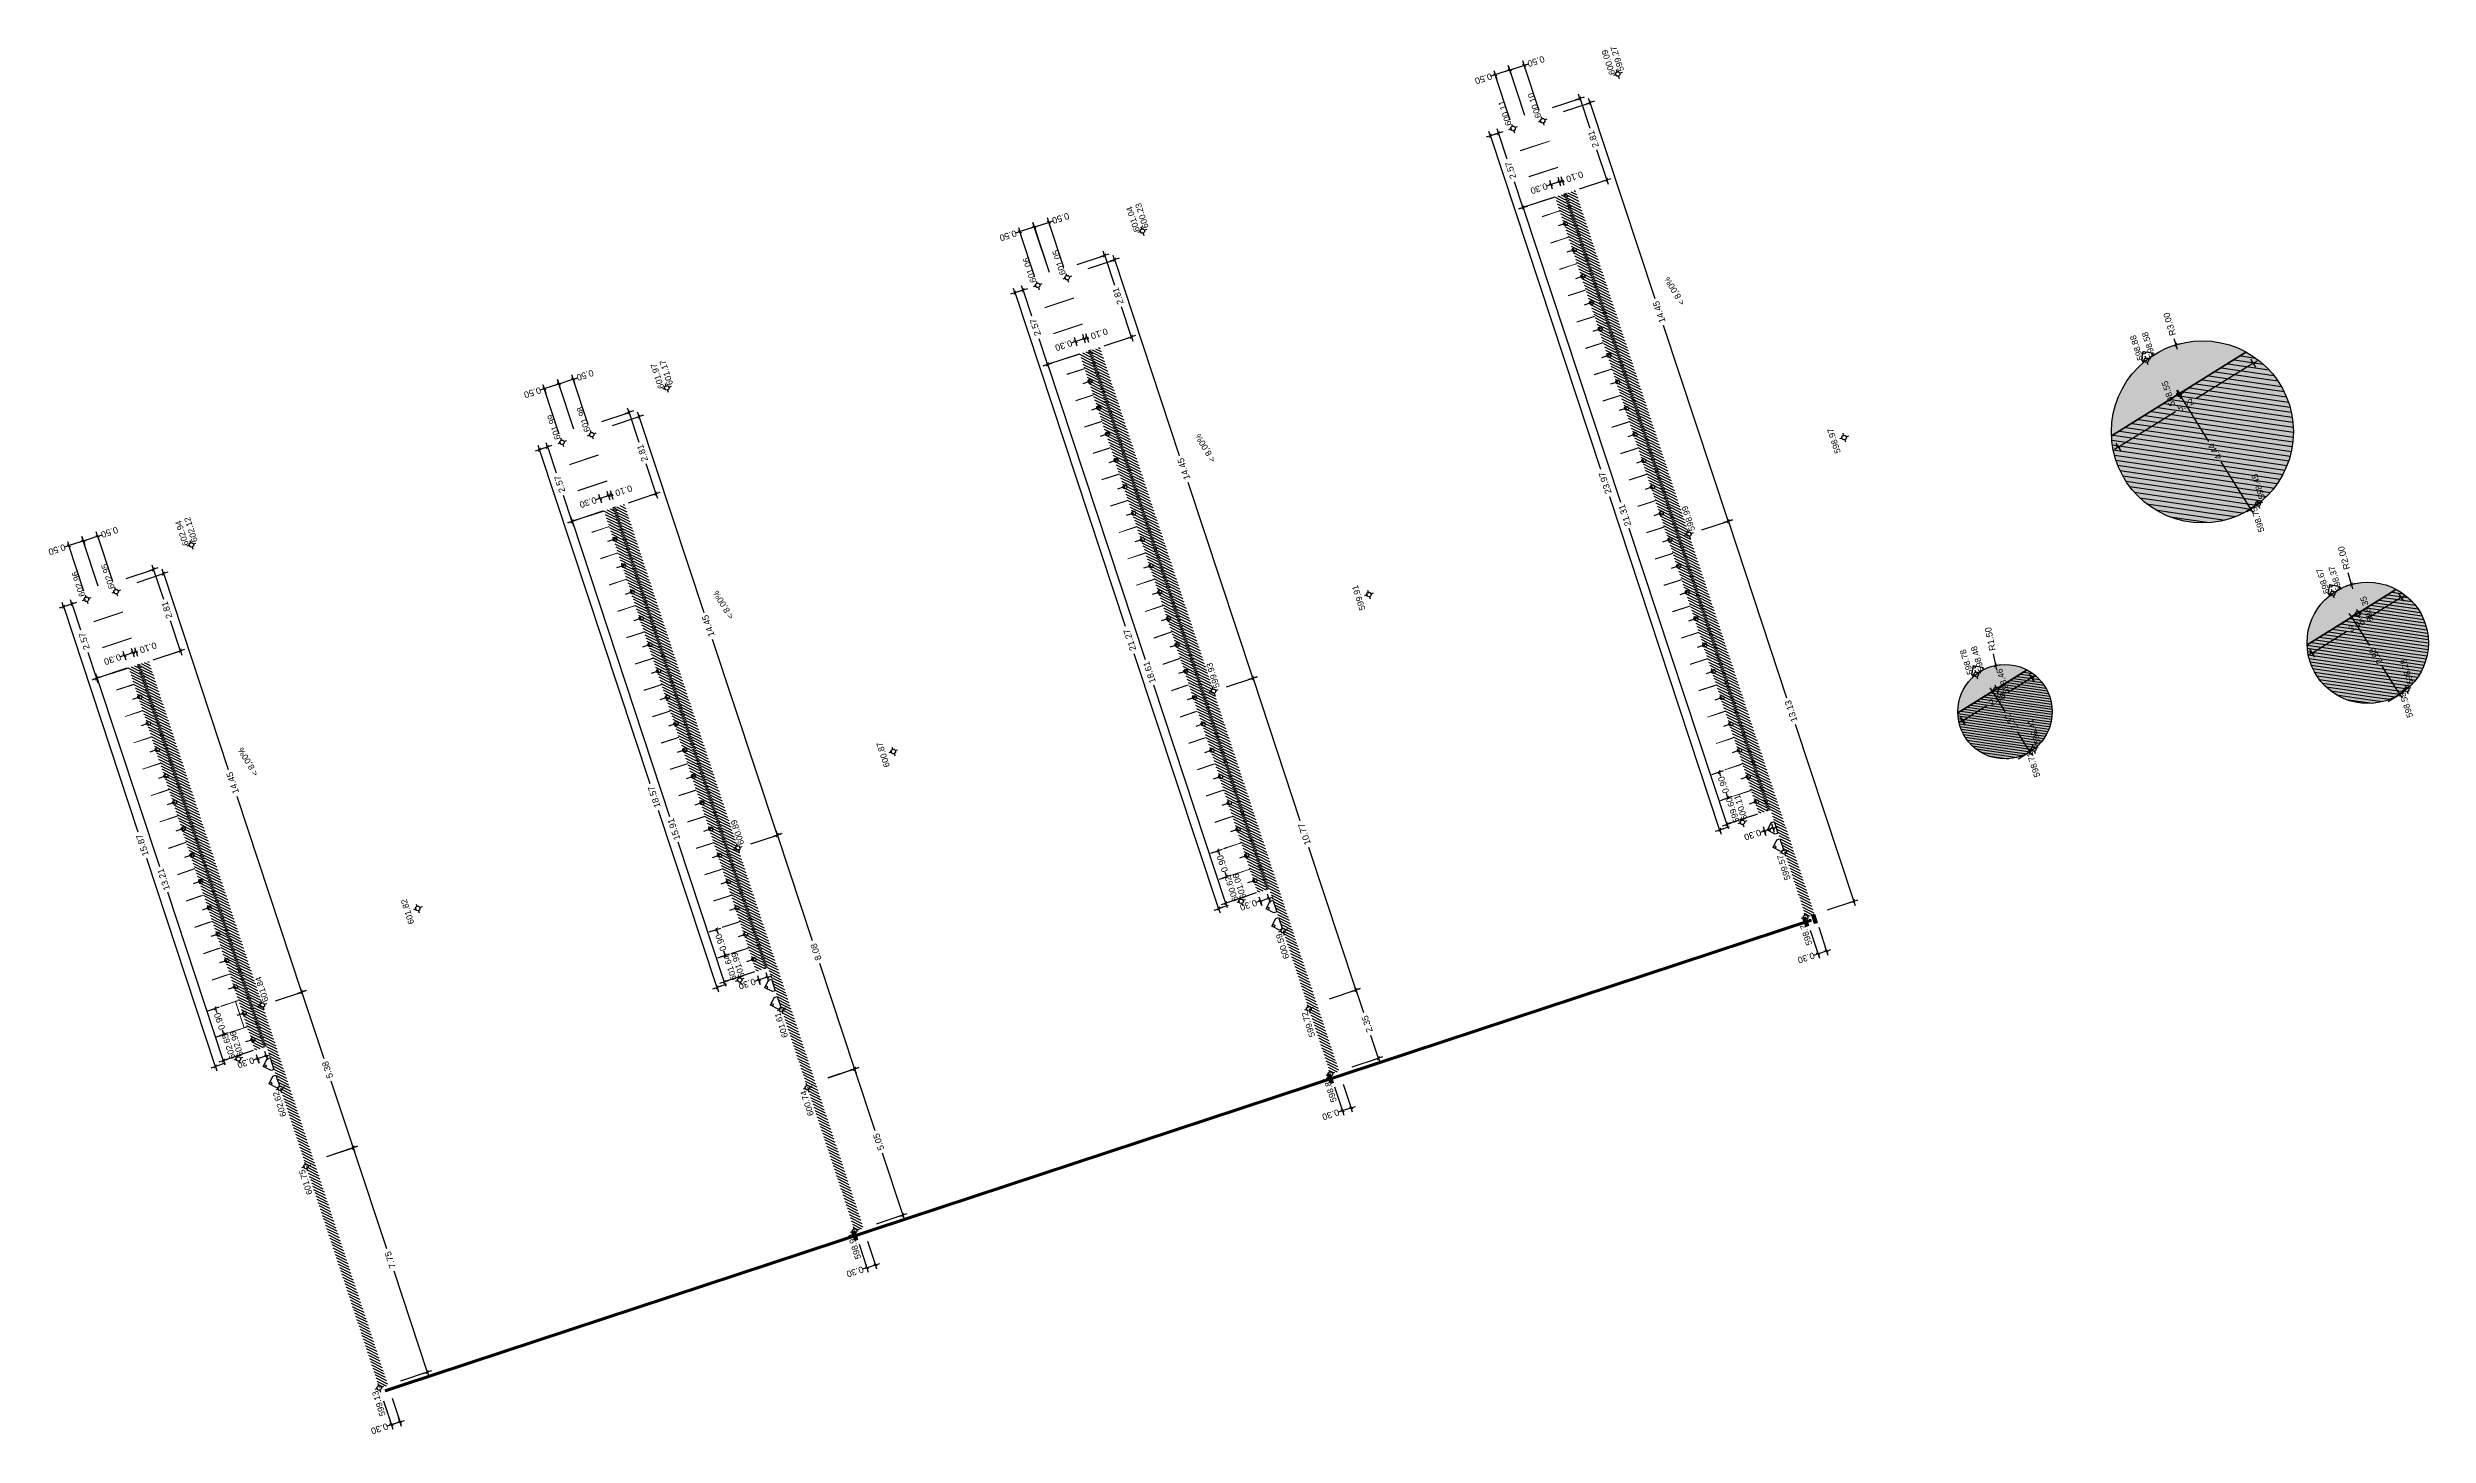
# Model space of a CAD drawing. Header units: metres. Extents: x 679304 to 680626, y 2747329 to 2750056.
# Drawn here: x 679707.1 to 679785.2, y 2748602.2 to 2748647.8 of the extents above.
import ezdxf
from ezdxf.enums import TextEntityAlignment as Align

# ---------------------------------------------------------------- set-up
doc = ezdxf.new("R2010")
doc.units = ezdxf.units.M
doc.linetypes.add('DASH_1', pattern=[0.4, 0.1, -0.3])
doc.linetypes.add('DASHEDX2', pattern=[1.5, 1, -0.5])
for name, color, linetype in [('00_WF_Return', 150, 'Continuous'), ('00_WF_Supply', 170, 'Continuous'), ('01-TX-Cotes_1-100', 157, 'Continuous'), ('01-TX-Dimensions_1-100', 157, 'Continuous'), ('01-TX-Pendents_1-100', 157, 'Continuous'), ('02-L-Waterfeatures 02', 152, 'Continuous'), ('02-L-Waterfeatures 03', 252, 'Continuous'), ('COTAUX', 7, 'Continuous')]:
    doc.layers.add(name, color=color, linetype=linetype)
doc.layers.add('02-L-projecció 2', color=251, linetype='Continuous', lineweight=5, true_color=0x636363)
doc.layers.add('02-L-Waterfeatures 01', color=150, linetype='Continuous', true_color=0x2e9aff)
doc.styles.get("Standard").update_dxf_attribs({"font": 'arial.ttf'})
doc.dimstyles.new('E100', dxfattribs={"dimscale": 0.03, "dimtxt": 7, "dimasz": 0.5, "dimexe": 0.1, "dimexo": 15, "dimgap": 4, "dimtad": 1, "dimzin": 0, "dimdsep": 46, "dimtxsty": 'Standard', "dimblk1": 'LINCOT200', "dimblk2": 'LINCOT200', "dimsah": 1, "dimcen": 0.1, "dimdle": 0.1, "dimclrt": 256, "dimadec": 0, "dimazin": 0, "dimtfac": 0.015385, "dimtofl": 0, "dimtmove": 0, "dimatfit": 3, "dimldrblk": 'LINCOT200', "dimfxl": 1, "dimtolj": 1, "dimtzin": 0, "dimarcsym": 0})
pattern_1 = [(351.74119729, (3501528.8307, 2982648.92163), (0.02280359083, 0.157103656053), [])]
pattern_2 = [(153.27658, (679714.18947, 2748614.033265), (-0.03569367, -0.07089677), [])]
pattern_3 = [(351.817275954, (2141863.82541, 2871835.36408), (0.0117088985226, 0.081428038808), [])]
pattern_4 = [(153.27658, (679729.77514, 2748619.18283), (-0.03569367, -0.07089677), [])]
pattern_5 = [(153.27658, (679698.597606, 2748608.8855), (-0.03569367, -0.07089677), [])]
pattern_6 = [(153.27658, (679683.005976, 2748603.73703), (-0.03569367, -0.07089677), [])]
pattern_7 = [(351.817275954, (2559628.75876, 2907041.34342), (0.015054396749, 0.10469387879), [])]

msp = doc.modelspace()

# ---------------------------------------------------------------- texts
at = {"layer": '01-TX-Pendents_1-100', "char_height": 0.2, "attachment_point": 1, "rotation": 121}
for insert in [(679760.6407, 2748639.2821), (679745.2555, 2748634.1325), (679729.4559, 2748628.984), (679713.8731, 2748623.8372)]:
    msp.add_mtext_dynamic_manual_height_columns('< 8,00%', width=15.97655, gutter_width=1, heights=[0], dxfattribs=dict(at, insert=insert))

# ---------------------------------------------------------------- blocks, each defined once
blk = doc.blocks.new('LINCOT200')
for p, q in [((0, -10), (0, 10)), ((0, 0), (10, 0))]:
    blk.add_line(p, q)
at = {"const_width": 1.88}
blk.add_lwpolyline([(3.5, -3.5), (-3.5, 3.5)], dxfattribs=at)
at = {"layer": 'COTAUX'}
blk.add_line((0, 0), (-1.2, 0), dxfattribs=at)
blk = doc.blocks.new('*D10')
at = {"layer": '01-TX-Dimensions_1-100', "color": 0, "lineweight": -2, "transparency": 16777216}
for p, q in [((679782.54, 2748630.549), (679782.646, 2748630.169)), ((679783.183, 2748628.239), (679783.189, 2748628.239)), ((679783.186, 2748628.236), (679783.186, 2748628.242))]:
    blk.add_line(p, q, dxfattribs=at)
at = {"layer": 'DEFPOINTS', "color": 0, "transparency": 16777216}
for p in [(679782.65, 2748630.155), (679783.186, 2748628.239)]:
    blk.add_point(p, dxfattribs=at)
at = {"layer": '01-TX-Dimensions_1-100', "color": 0, "lineweight": -2, "transparency": 16777216, "xscale": 0.015, "yscale": 0.015, "zscale": 0.015, "rotation": 285.6473660735959}
blk.add_blockref('LINCOT200', (679782.65, 2748630.155), dxfattribs=at)
at = {"layer": '01-TX-Dimensions_1-100', "transparency": 16777216, "insert": (679782.407, 2748631.023), "char_height": 0.21, "attachment_point": 5, "rotation": 105.64737}
blk.add_mtext('\\A1;R2.00', dxfattribs=at)
blk = doc.blocks.new('*D11')
at = {"layer": '01-TX-Dimensions_1-100', "color": 0, "lineweight": -2, "transparency": 16777216}
for p, q in [((679770.909, 2748627.882), (679770.984, 2748627.511)), ((679771.291, 2748625.98), (679771.297, 2748625.98)), ((679771.294, 2748625.977), (679771.294, 2748625.983))]:
    blk.add_line(p, q, dxfattribs=at)
at = {"layer": 'DEFPOINTS', "color": 0, "transparency": 16777216}
for p in [(679770.987, 2748627.496), (679771.294, 2748625.98)]:
    blk.add_point(p, dxfattribs=at)
at = {"layer": '01-TX-Dimensions_1-100', "color": 0, "lineweight": -2, "transparency": 16777216, "xscale": 0.015, "yscale": 0.015, "zscale": 0.015, "rotation": 281.4593615427276}
blk.add_blockref('LINCOT200', (679770.987, 2748627.496), dxfattribs=at)
at = {"layer": '01-TX-Dimensions_1-100', "transparency": 16777216, "insert": (679770.811, 2748628.365), "char_height": 0.21, "attachment_point": 5, "rotation": 101.45936}
blk.add_mtext('\\A1;R1.50', dxfattribs=at)
blk = doc.blocks.new('*U17')
at = {"linetype": 'DASHEDX2', "ltscale": 0.5}
for points in [[(1.5, 0), (-1.5, 0)], [(0, -1.5), (0, 1.5)]]:
    blk.add_lwpolyline(points, dxfattribs=at)
blk.add_circle((0, 0), 0.75)
at = {"ltscale": 0.3}
blk.add_attdef('COTES', text='', height=2, dxfattribs=at).set_placement((-4.89, 1.64), align=Align.MIDDLE)
blk = doc.blocks.new('*U18')
at = {"linetype": 'DASHEDX2', "ltscale": 0.5}
for points in [[(1.5, 0), (-1.5, 0)], [(0, -1.5), (0, 1.5)]]:
    blk.add_lwpolyline(points, dxfattribs=at)
blk.add_circle((0, 0), 0.75)
at = {"ltscale": 0.3}
blk.add_attdef('COTES', text='', height=2, dxfattribs=at).set_placement((-4.86, 1.68), align=Align.MIDDLE)
blk = doc.blocks.new('*U15')
at = {"linetype": 'DASHEDX2', "ltscale": 0.5}
for points in [[(1.5, 0), (-1.5, 0)], [(0, -1.5), (0, 1.5)]]:
    blk.add_lwpolyline(points, dxfattribs=at)
blk.add_circle((0, 0), 0.75)
at = {"ltscale": 0.3}
blk.add_attdef('COTES', text='', height=2, dxfattribs=at).set_placement((5.56, 1), align=Align.MIDDLE)
blk = doc.blocks.new('Cotes Altimetriques')
at = {"linetype": 'DASHEDX2', "ltscale": 0.5}
for points in [[(1.5, 0), (-1.5, 0)], [(0, -1.5), (0, 1.5)]]:
    blk.add_lwpolyline(points, dxfattribs=at)
blk.add_circle((0, 0), 0.75)
at = {"ltscale": 0.3}
blk.add_attdef('COTES', text='', height=2, dxfattribs=at).set_placement((0, 3.5), align=Align.MIDDLE)
blk = doc.blocks.new('*U13')
at = {"linetype": 'DASHEDX2', "ltscale": 0.5}
for points in [[(1.5, 0), (-1.5, 0)], [(0, -1.5), (0, 1.5)]]:
    blk.add_lwpolyline(points, dxfattribs=at)
blk.add_circle((0, 0), 0.75)
at = {"ltscale": 0.3}
blk.add_attdef('COTES', text='', height=2, dxfattribs=at).set_placement((4.58, 1.74), align=Align.MIDDLE)
blk = doc.blocks.new('*U14')
at = {"linetype": 'DASHEDX2', "ltscale": 0.5}
for points in [[(1.5, 0), (-1.5, 0)], [(0, -1.5), (0, 1.5)]]:
    blk.add_lwpolyline(points, dxfattribs=at)
blk.add_circle((0, 0), 0.75)
at = {"ltscale": 0.3}
blk.add_attdef('COTES', text='', height=2, dxfattribs=at).set_placement((4.78, -1.39), align=Align.MIDDLE)
blk = doc.blocks.new('*U19')
at = {"linetype": 'DASHEDX2', "ltscale": 0.5}
for points in [[(1.5, 0), (-1.5, 0)], [(0, -1.5), (0, 1.5)]]:
    blk.add_lwpolyline(points, dxfattribs=at)
blk.add_circle((0, 0), 0.75)
at = {"ltscale": 0.3}
blk.add_attdef('COTES', text='', height=2, dxfattribs=at).set_placement((4.94, -1.44), align=Align.MIDDLE)
blk = doc.blocks.new('*U16')
at = {"linetype": 'DASHEDX2', "ltscale": 0.5}
for points in [[(1.5, 0), (-1.5, 0)], [(0, -1.5), (0, 1.5)]]:
    blk.add_lwpolyline(points, dxfattribs=at)
blk.add_circle((0, 0), 0.75)
at = {"ltscale": 0.3}
blk.add_attdef('COTES', text='', height=2, dxfattribs=at).set_placement((5.56, 1), align=Align.MIDDLE)
blk = doc.blocks.new('*U20')
at = {"linetype": 'DASHEDX2', "ltscale": 0.5}
for points in [[(1.5, 0), (-1.5, 0)], [(0, -1.5), (0, 1.5)]]:
    blk.add_lwpolyline(points, dxfattribs=at)
blk.add_circle((0, 0), 0.75)
at = {"ltscale": 0.3}
blk.add_attdef('COTES', text='', height=2, dxfattribs=at).set_placement((4.81, 1.75), align=Align.MIDDLE)
blk = doc.blocks.new('*U21')
at = {"linetype": 'DASHEDX2', "ltscale": 0.5}
for points in [[(1.5, 0), (-1.5, 0)], [(0, -1.5), (0, 1.5)]]:
    blk.add_lwpolyline(points, dxfattribs=at)
blk.add_circle((0, 0), 0.75)
at = {"ltscale": 0.3}
blk.add_attdef('COTES', text='', height=2, dxfattribs=at).set_placement((4.82, -1), align=Align.MIDDLE)
blk = doc.blocks.new('*D22')
at = {"layer": '01-TX-Dimensions_1-100', "color": 0, "lineweight": -2, "transparency": 16777216}
for p, q in [((679718.13, 2748603.371), (679718.389, 2748602.587)), ((679718.415, 2748603.465), (679718.674, 2748602.681)), ((679718.388, 2748602.59), (679718.374, 2748602.586)), ((679718.658, 2748602.68), (679718.402, 2748602.595))]:
    blk.add_line(p, q, dxfattribs=at)
at = {"layer": 'DEFPOINTS', "color": 0, "transparency": 16777216}
for p in [(679717.989, 2748603.799), (679718.274, 2748603.892), (679718.388, 2748602.59)]:
    blk.add_point(p, dxfattribs=at)
at = {"layer": '01-TX-Dimensions_1-100', "color": 0, "lineweight": -2, "transparency": 16777216, "xscale": 0.015, "yscale": 0.015, "zscale": 0.015}
for p, rotation in [((679718.673, 2748602.684), 18.27658400356864), ((679718.388, 2748602.59), 198.2765840035686)]:
    blk.add_blockref('LINCOT200', p, dxfattribs=dict(at, rotation=rotation))
at = {"layer": '01-TX-Dimensions_1-100', "transparency": 16777216, "insert": (679718.001, 2748602.463), "char_height": 0.21, "attachment_point": 5, "rotation": 198.27658}
blk.add_mtext('\\A1;0.30', dxfattribs=at)
blk = doc.blocks.new('*D23')
at = {"layer": '01-TX-Dimensions_1-100', "color": 0, "lineweight": -2, "transparency": 16777216}
for p, q in [((679756.823, 2748645.669), (679757.693, 2748645.956)), ((679757.695, 2748645.94), (679759.81, 2748639.534)), ((679762.218, 2748632.244), (679760.102, 2748638.651)), ((679761.356, 2748631.944), (679762.225, 2748632.231))]:
    blk.add_line(p, q, dxfattribs=at)
at = {"layer": 'DEFPOINTS', "color": 0, "transparency": 16777216}
for p in [(679757.69, 2748645.955), (679756.396, 2748645.527), (679760.929, 2748631.803)]:
    blk.add_point(p, dxfattribs=at)
at = {"layer": '01-TX-Dimensions_1-100', "color": 0, "lineweight": -2, "transparency": 16777216, "xscale": 0.015, "yscale": 0.015, "zscale": 0.015}
for p, rotation in [((679757.69, 2748645.955), 108.2765840035686), ((679762.223, 2748632.23), 288.2765840035686)]:
    blk.add_blockref('LINCOT200', p, dxfattribs=dict(at, rotation=rotation))
at = {"layer": '01-TX-Dimensions_1-100', "transparency": 16777216, "insert": (679759.956, 2748639.092), "char_height": 0.21, "attachment_point": 5, "rotation": 108.27658}
blk.add_mtext('\\A1;14.45', dxfattribs=at)
blk = doc.blocks.new('*D24')
at = {"layer": '01-TX-Dimensions_1-100', "color": 0, "lineweight": -2, "transparency": 16777216}
for p, q in [((679761.356, 2748631.944), (679762.226, 2748632.231)), ((679762.228, 2748632.216), (679764.136, 2748626.44)), ((679766.335, 2748619.781), (679764.427, 2748625.558)), ((679765.472, 2748619.48), (679766.342, 2748619.768))]:
    blk.add_line(p, q, dxfattribs=at)
at = {"layer": 'DEFPOINTS', "color": 0, "transparency": 16777216}
for p in [(679760.929, 2748631.803), (679765.045, 2748619.339), (679766.339, 2748619.767)]:
    blk.add_point(p, dxfattribs=at)
at = {"layer": '01-TX-Dimensions_1-100', "color": 0, "lineweight": -2, "transparency": 16777216, "xscale": 0.015, "yscale": 0.015, "zscale": 0.015}
for p, rotation in [((679762.223, 2748632.23), 108.2756544285809), ((679766.339, 2748619.767), 288.2756544285809)]:
    blk.add_blockref('LINCOT200', p, dxfattribs=dict(at, rotation=rotation))
at = {"layer": '01-TX-Dimensions_1-100', "transparency": 16777216, "insert": (679764.281, 2748625.999), "char_height": 0.21, "attachment_point": 5, "rotation": 108.27565}
blk.add_mtext('\\A1;13.13', dxfattribs=at)
blk = doc.blocks.new('*D25')
at = {"layer": '01-TX-Dimensions_1-100', "color": 0, "lineweight": -2, "transparency": 16777216}
for p, q in [((679754.736, 2748644.973), (679754.421, 2748644.869)), ((679754.428, 2748644.855), (679758.036, 2748633.935)), ((679761.938, 2748622.12), (679758.335, 2748633.03)), ((679762.255, 2748622.209), (679761.94, 2748622.105))]:
    blk.add_line(p, q, dxfattribs=at)
at = {"layer": 'DEFPOINTS', "color": 0, "transparency": 16777216}
for p in [(679755.163, 2748645.114), (679754.424, 2748644.87), (679762.683, 2748622.35)]:
    blk.add_point(p, dxfattribs=at)
at = {"layer": '01-TX-Dimensions_1-100', "color": 0, "lineweight": -2, "transparency": 16777216, "xscale": 0.015, "yscale": 0.015, "zscale": 0.015}
for p, rotation in [((679754.424, 2748644.87), 108.2799949604484), ((679761.943, 2748622.106), 288.2799949604485)]:
    blk.add_blockref('LINCOT200', p, dxfattribs=dict(at, rotation=rotation))
at = {"layer": '01-TX-Dimensions_1-100', "transparency": 16777216, "insert": (679758.185, 2748633.483), "char_height": 0.21, "attachment_point": 5, "rotation": 108.27999}
blk.add_mtext('\\A1;23.97', dxfattribs=at)
blk = doc.blocks.new('*D26')
at = {"layer": '01-TX-Dimensions_1-100', "color": 0, "lineweight": -2, "transparency": 16777216}
for p, q in [((679756.491, 2748642.849), (679755.491, 2748642.519)), ((679755.498, 2748642.505), (679758.688, 2748632.854)), ((679762.175, 2748622.304), (679758.974, 2748631.988)), ((679763.177, 2748622.619), (679762.177, 2748622.288))]:
    blk.add_line(p, q, dxfattribs=at)
at = {"layer": 'DEFPOINTS', "color": 0, "transparency": 16777216}
for p in [(679756.918, 2748642.99), (679755.493, 2748642.52), (679763.604, 2748622.76)]:
    blk.add_point(p, dxfattribs=at)
at = {"layer": '01-TX-Dimensions_1-100', "color": 0, "lineweight": -2, "transparency": 16777216, "xscale": 0.015, "yscale": 0.015, "zscale": 0.015}
for p, rotation in [((679755.493, 2748642.52), 108.2890574026726), ((679762.18, 2748622.289), 288.2890574026727)]:
    blk.add_blockref('LINCOT200', p, dxfattribs=dict(at, rotation=rotation))
at = {"layer": '01-TX-Dimensions_1-100', "transparency": 16777216, "insert": (679758.831, 2748632.421), "char_height": 0.21, "attachment_point": 5, "rotation": 108.28906}
blk.add_mtext('\\A1;21.31', dxfattribs=at)
blk = doc.blocks.new('*D27')
at = {"layer": '01-TX-Dimensions_1-100', "color": 0, "lineweight": -2, "transparency": 16777216}
for p, q in [((679754.583, 2748646.872), (679754.569, 2748646.867)), ((679755.075, 2748645.383), (679754.582, 2748646.875)), ((679755.043, 2748647.024), (679754.597, 2748646.877)), ((679755.549, 2748645.54), (679755.057, 2748647.032))]:
    blk.add_line(p, q, dxfattribs=at)
at = {"layer": 'DEFPOINTS', "color": 0, "transparency": 16777216}
for p in [(679754.583, 2748646.872), (679755.69, 2748645.112), (679755.216, 2748644.956)]:
    blk.add_point(p, dxfattribs=at)
at = {"layer": '01-TX-Dimensions_1-100', "color": 0, "lineweight": -2, "transparency": 16777216, "xscale": 0.015, "yscale": 0.015, "zscale": 0.015}
for p, rotation in [((679754.583, 2748646.872), 198.2696163009758), ((679755.058, 2748647.029), 18.26961630097583)]:
    blk.add_blockref('LINCOT200', p, dxfattribs=dict(at, rotation=rotation))
at = {"layer": '01-TX-Dimensions_1-100', "transparency": 16777216, "insert": (679754.196, 2748646.744), "char_height": 0.21, "attachment_point": 5, "rotation": 198.26962}
blk.add_mtext('\\A1;0.50', dxfattribs=at)
blk = doc.blocks.new('*D28')
at = {"layer": '01-TX-Dimensions_1-100', "color": 0, "lineweight": -2, "transparency": 16777216}
for p, q in [((679763.408, 2748622.067), (679763.394, 2748622.062)), ((679763.456, 2748621.922), (679763.409, 2748622.064)), ((679763.677, 2748622.155), (679763.422, 2748622.071)), ((679763.739, 2748622.016), (679763.693, 2748622.157))]:
    blk.add_line(p, q, dxfattribs=at)
at = {"layer": 'DEFPOINTS', "color": 0, "transparency": 16777216}
for p in [(679763.315, 2748622.35), (679763.598, 2748622.443), (679763.408, 2748622.067)]:
    blk.add_point(p, dxfattribs=at)
at = {"layer": '01-TX-Dimensions_1-100', "color": 0, "lineweight": -2, "transparency": 16777216, "xscale": 0.015, "yscale": 0.015, "zscale": 0.015}
for p, rotation in [((679763.692, 2748622.16), 18.2277938631466), ((679763.408, 2748622.067), 198.2277938631466)]:
    blk.add_blockref('LINCOT200', p, dxfattribs=dict(at, rotation=rotation))
at = {"layer": '01-TX-Dimensions_1-100', "transparency": 16777216, "insert": (679763.021, 2748621.939), "char_height": 0.21, "attachment_point": 5, "rotation": 198.22779}
blk.add_mtext('\\A1;0.30', dxfattribs=at)
blk = doc.blocks.new('*U118')
at = {"linetype": 'DASHEDX2', "ltscale": 0.5}
for points in [[(1.5, 0), (-1.5, 0)], [(0, -1.5), (0, 1.5)]]:
    blk.add_lwpolyline(points, dxfattribs=at)
blk.add_circle((0, 0), 0.75)
at = {"ltscale": 0.3}
blk.add_attdef('COTES', text='', height=2, dxfattribs=at).set_placement((4.81, 1.75), align=Align.MIDDLE)
blk = doc.blocks.new('*U119')
at = {"linetype": 'DASHEDX2', "ltscale": 0.5}
for points in [[(1.5, 0), (-1.5, 0)], [(0, -1.5), (0, 1.5)]]:
    blk.add_lwpolyline(points, dxfattribs=at)
blk.add_circle((0, 0), 0.75)
at = {"ltscale": 0.3}
blk.add_attdef('COTES', text='', height=2, dxfattribs=at).set_placement((4.33, -2.32), align=Align.MIDDLE)
blk = doc.blocks.new('*U174')
at = {"linetype": 'DASHEDX2', "ltscale": 0.5}
for points in [[(1.5, 0), (-1.5, 0)], [(0, -1.5), (0, 1.5)]]:
    blk.add_lwpolyline(points, dxfattribs=at)
blk.add_circle((0, 0), 0.75)
at = {"ltscale": 0.3}
blk.add_attdef('COTES', text='', height=2, dxfattribs=at).set_placement((5.41, -1.84), align=Align.MIDDLE)
blk = doc.blocks.new('*U260')
at = {"linetype": 'DASHEDX2', "ltscale": 0.5}
for points in [[(1.5, 0), (-1.5, 0)], [(0, -1.5), (0, 1.5)]]:
    blk.add_lwpolyline(points, dxfattribs=at)
blk.add_circle((0, 0), 0.75)
at = {"ltscale": 0.3}
blk.add_attdef('COTES', text='', height=2, dxfattribs=at).set_placement((4.61, -2.27), align=Align.MIDDLE)
blk = doc.blocks.new('*D175')
at = {"layer": '01-TX-Dimensions_1-100', "color": 0, "lineweight": -2, "transparency": 16777216}
for p, q in [((679776.835, 2748638.22), (679776.893, 2748638.03)), ((679777.77, 2748635.161), (679777.765, 2748635.159)), ((679777.769, 2748635.157), (679777.766, 2748635.163))]:
    blk.add_line(p, q, dxfattribs=at)
at = {"layer": 'DEFPOINTS', "color": 0, "transparency": 16777216}
for p in [(679776.897, 2748638.015), (679777.767, 2748635.16)]:
    blk.add_point(p, dxfattribs=at)
at = {"layer": '01-TX-Dimensions_1-100', "color": 0, "lineweight": -2, "transparency": 16777216, "xscale": 0.015, "yscale": 0.015, "zscale": 0.015, "rotation": 286.9442209096339}
blk.add_blockref('LINCOT200', (679776.897, 2748638.015), dxfattribs=at)
at = {"layer": '01-TX-Dimensions_1-100', "transparency": 16777216, "insert": (679776.691, 2748638.692), "char_height": 0.21, "attachment_point": 5, "rotation": 106.94422}
blk.add_mtext('\\A1;R3.00', dxfattribs=at)
blk = doc.blocks.new('*U176')
at = {"linetype": 'DASHEDX2', "ltscale": 0.5}
for points in [[(1.5, 0), (-1.5, 0)], [(0, -1.5), (0, 1.5)]]:
    blk.add_lwpolyline(points, dxfattribs=at)
blk.add_circle((0, 0), 0.75)
at = {"ltscale": 0.3}
blk.add_attdef('COTES', text='', height=2, dxfattribs=at).set_placement((1.29, 3.24), align=Align.MIDDLE)
blk = doc.blocks.new('*U177')
at = {"linetype": 'DASHEDX2', "ltscale": 0.5}
for points in [[(1.5, 0), (-1.5, 0)], [(0, -1.5), (0, 1.5)]]:
    blk.add_lwpolyline(points, dxfattribs=at)
blk.add_circle((0, 0), 0.75)
at = {"ltscale": 0.3}
blk.add_attdef('COTES', text='', height=2, dxfattribs=at).set_placement((0.47, -3.25), align=Align.MIDDLE)
blk = doc.blocks.new('*U259')
at = {"linetype": 'DASHEDX2', "ltscale": 0.5}
for points in [[(1.5, 0), (-1.5, 0)], [(0, -1.5), (0, 1.5)]]:
    blk.add_lwpolyline(points, dxfattribs=at)
blk.add_circle((0, 0), 0.75)
at = {"ltscale": 0.3}
blk.add_attdef('COTES', text='', height=2, dxfattribs=at).set_placement((4.71, -2), align=Align.MIDDLE)
blk = doc.blocks.new('*U178')
at = {"linetype": 'DASHEDX2', "ltscale": 0.5}
for points in [[(1.5, 0), (-1.5, 0)], [(0, -1.5), (0, 1.5)]]:
    blk.add_lwpolyline(points, dxfattribs=at)
blk.add_circle((0, 0), 0.75)
at = {"ltscale": 0.3}
blk.add_attdef('COTES', text='', height=2, dxfattribs=at).set_placement((1.79, -2.85), align=Align.MIDDLE)
blk = doc.blocks.new('*D191')
at = {"layer": '01-TX-Dimensions_1-100', "color": 0, "lineweight": -2, "transparency": 16777216}
for p, q in [((679755.549, 2748645.54), (679755.056, 2748647.032)), ((679755.072, 2748647.033), (679755.518, 2748647.181)), ((679755.532, 2748647.186), (679755.547, 2748647.19)), ((679756.024, 2748645.697), (679755.532, 2748647.189))]:
    blk.add_line(p, q, dxfattribs=at)
at = {"layer": 'DEFPOINTS', "color": 0, "transparency": 16777216}
for p in [(679755.532, 2748647.186), (679755.69, 2748645.112), (679756.165, 2748645.269)]:
    blk.add_point(p, dxfattribs=at)
at = {"layer": '01-TX-Dimensions_1-100', "color": 0, "lineweight": -2, "transparency": 16777216, "xscale": 0.015, "yscale": 0.015, "zscale": 0.015}
for p, rotation in [((679755.532, 2748647.186), 18.27337624479029), ((679755.057, 2748647.029), 198.2733762447903)]:
    blk.add_blockref('LINCOT200', p, dxfattribs=dict(at, rotation=rotation))
at = {"layer": '01-TX-Dimensions_1-100', "transparency": 16777216, "insert": (679755.919, 2748647.313), "char_height": 0.21, "attachment_point": 5, "rotation": 198.27338}
blk.add_mtext('\\A1;0.50', dxfattribs=at)
blk = doc.blocks.new('*D192')
at = {"layer": '01-TX-Dimensions_1-100', "color": 0, "lineweight": -2, "transparency": 16777216}
for p, q in [((679756.675, 2748643.358), (679756.661, 2748643.353)), ((679756.682, 2748643.387), (679756.688, 2748643.366)), ((679756.776, 2748643.418), (679756.783, 2748643.397)), ((679756.799, 2748643.399), (679756.813, 2748643.403))]:
    blk.add_line(p, q, dxfattribs=at)
at = {"layer": 'DEFPOINTS', "color": 0, "transparency": 16777216}
for p in [(679756.689, 2748643.363), (679756.823, 2748642.959), (679756.918, 2748642.991)]:
    blk.add_point(p, dxfattribs=at)
at = {"layer": '01-TX-Dimensions_1-100', "color": 0, "lineweight": -2, "transparency": 16777216, "xscale": 0.015, "yscale": 0.015, "zscale": 0.015}
for p, rotation in [((679756.689, 2748643.363), 18.28231680410878), ((679756.784, 2748643.394), 198.2823168041088)]:
    blk.add_blockref('LINCOT200', p, dxfattribs=dict(at, rotation=rotation))
at = {"layer": '01-TX-Dimensions_1-100', "transparency": 16777216, "insert": (679757.185, 2748643.527), "char_height": 0.21, "attachment_point": 5, "rotation": 198.28232}
blk.add_mtext('\\A1;0.10', dxfattribs=at)
blk = doc.blocks.new('*D193')
at = {"layer": '01-TX-Dimensions_1-100', "color": 0, "lineweight": -2, "transparency": 16777216}
for p, q in [((679756.405, 2748643.269), (679756.39, 2748643.264)), ((679756.397, 2748643.292), (679756.404, 2748643.271)), ((679756.675, 2748643.358), (679756.419, 2748643.273)), ((679756.682, 2748643.387), (679756.688, 2748643.366))]:
    blk.add_line(p, q, dxfattribs=at)
at = {"layer": 'DEFPOINTS', "color": 0, "transparency": 16777216}
for p in [(679756.405, 2748643.269), (679756.538, 2748642.865), (679756.823, 2748642.959)]:
    blk.add_point(p, dxfattribs=at)
at = {"layer": '01-TX-Dimensions_1-100', "color": 0, "lineweight": -2, "transparency": 16777216, "xscale": 0.015, "yscale": 0.015, "zscale": 0.015}
for p, rotation in [((679756.405, 2748643.269), 198.2792379049235), ((679756.689, 2748643.363), 18.27923790492352)]:
    blk.add_blockref('LINCOT200', p, dxfattribs=dict(at, rotation=rotation))
at = {"layer": '01-TX-Dimensions_1-100', "transparency": 16777216, "insert": (679756.018, 2748643.141), "char_height": 0.21, "attachment_point": 5, "rotation": 198.27924}
blk.add_mtext('\\A1;0.30', dxfattribs=at)
blk = doc.blocks.new('*D194')
at = {"layer": '01-TX-Dimensions_1-100', "color": 0, "lineweight": -2, "transparency": 16777216}
for p, q in [((679754.736, 2748644.973), (679754.685, 2748644.956)), ((679754.693, 2748644.943), (679754.967, 2748644.113)), ((679755.489, 2748642.534), (679755.215, 2748643.364)), ((679755.541, 2748642.535), (679755.491, 2748642.519))]:
    blk.add_line(p, q, dxfattribs=at)
at = {"layer": 'DEFPOINTS', "color": 0, "transparency": 16777216}
for p in [(679755.163, 2748645.114), (679754.688, 2748644.957), (679755.968, 2748642.677)]:
    blk.add_point(p, dxfattribs=at)
at = {"layer": '01-TX-Dimensions_1-100', "color": 0, "lineweight": -2, "transparency": 16777216, "xscale": 0.015, "yscale": 0.015, "zscale": 0.015}
for p, rotation in [((679754.688, 2748644.957), 108.2799966822608), ((679755.493, 2748642.52), 288.2799966822608)]:
    blk.add_blockref('LINCOT200', p, dxfattribs=dict(at, rotation=rotation))
at = {"layer": '01-TX-Dimensions_1-100', "transparency": 16777216, "insert": (679755.091, 2748643.738), "char_height": 0.21, "attachment_point": 5, "rotation": 108.28}
blk.add_mtext('\\A1;2.57', dxfattribs=at)
blk = doc.blocks.new('*D195')
at = {"layer": '01-TX-Dimensions_1-100', "color": 0, "lineweight": -2, "transparency": 16777216}
for p, q in [((679756.464, 2748645.799), (679757.362, 2748646.096)), ((679757.364, 2748646.081), (679757.683, 2748645.117)), ((679758.236, 2748643.442), (679757.918, 2748644.406)), ((679757.345, 2748643.132), (679758.244, 2748643.429))]:
    blk.add_line(p, q, dxfattribs=at)
at = {"layer": 'DEFPOINTS', "color": 0, "transparency": 16777216}
for p in [(679756.037, 2748645.658), (679758.241, 2748643.428), (679756.918, 2748642.991)]:
    blk.add_point(p, dxfattribs=at)
at = {"layer": '01-TX-Dimensions_1-100', "color": 0, "lineweight": -2, "transparency": 16777216, "xscale": 0.015, "yscale": 0.015, "zscale": 0.015}
for p, rotation in [((679757.359, 2748646.095), 108.2890959114705), ((679758.241, 2748643.428), 288.2890959114705)]:
    blk.add_blockref('LINCOT200', p, dxfattribs=dict(at, rotation=rotation))
at = {"layer": '01-TX-Dimensions_1-100', "transparency": 16777216, "insert": (679757.8, 2748644.761), "char_height": 0.21, "attachment_point": 5, "rotation": 108.2891}
blk.add_mtext('\\A1;2.81', dxfattribs=at)
blk = doc.blocks.new('*D196')
at = {"layer": '01-TX-Dimensions_1-100', "color": 0, "lineweight": -2, "transparency": 16777216}
for p, q in [((679761.685, 2748623.926), (679761.921, 2748624.005)), ((679761.919, 2748624.02), (679761.915, 2748624.034)), ((679761.97, 2748623.072), (679762.206, 2748623.151)), ((679762.214, 2748623.138), (679762.219, 2748623.123))]:
    blk.add_line(p, q, dxfattribs=at)
at = {"layer": 'DEFPOINTS', "color": 0, "transparency": 16777216}
for p in [(679761.924, 2748624.006), (679762.112, 2748624.068), (679762.397, 2748623.215)]:
    blk.add_point(p, dxfattribs=at)
at = {"layer": '01-TX-Dimensions_1-100', "color": 0, "lineweight": -2, "transparency": 16777216, "xscale": 0.015, "yscale": 0.015, "zscale": 0.015}
for p, rotation in [((679761.924, 2748624.006), 288.4681539208261), ((679762.209, 2748623.152), 108.468153920826)]:
    blk.add_blockref('LINCOT200', p, dxfattribs=dict(at, rotation=rotation))
at = {"layer": '01-TX-Dimensions_1-100', "transparency": 16777216, "insert": (679762.067, 2748623.579), "char_height": 0.21, "attachment_point": 5, "rotation": 108.46815}
blk.add_mtext('\\A1;0.90', dxfattribs=at)
blk = doc.blocks.new('*D197')
at = {"layer": '01-TX-Dimensions_1-100', "color": 0, "lineweight": -2, "transparency": 16777216}
for p, q in [((679733.722, 2748608.519), (679733.981, 2748607.735)), ((679734.006, 2748608.613), (679734.265, 2748607.829)), ((679733.98, 2748607.738), (679733.966, 2748607.733)), ((679734.25, 2748607.827), (679733.994, 2748607.743))]:
    blk.add_line(p, q, dxfattribs=at)
at = {"layer": 'DEFPOINTS', "color": 0, "transparency": 16777216}
for p in [(679733.581, 2748608.946), (679733.865, 2748609.04), (679733.98, 2748607.738)]:
    blk.add_point(p, dxfattribs=at)
at = {"layer": '01-TX-Dimensions_1-100', "color": 0, "lineweight": -2, "transparency": 16777216, "xscale": 0.015, "yscale": 0.015, "zscale": 0.015}
for p, rotation in [((679733.98, 2748607.738), 198.2765840035686), ((679734.264, 2748607.832), 18.27658400356864)]:
    blk.add_blockref('LINCOT200', p, dxfattribs=dict(at, rotation=rotation))
at = {"layer": '01-TX-Dimensions_1-100', "transparency": 16777216, "insert": (679733.593, 2748607.61), "char_height": 0.21, "attachment_point": 5, "rotation": 198.27658}
blk.add_mtext('\\A1;0.30', dxfattribs=at)
blk = doc.blocks.new('*D198')
at = {"layer": '01-TX-Dimensions_1-100', "color": 0, "lineweight": -2, "transparency": 16777216}
for p, q in [((679749.601, 2748613.765), (679749.86, 2748612.981)), ((679749.317, 2748613.671), (679749.575, 2748612.887)), ((679749.575, 2748612.89), (679749.56, 2748612.885)), ((679749.845, 2748612.979), (679749.589, 2748612.895))]:
    blk.add_line(p, q, dxfattribs=at)
at = {"layer": 'DEFPOINTS', "color": 0, "transparency": 16777216}
for p in [(679749.175, 2748614.098), (679749.46, 2748614.192), (679749.575, 2748612.89)]:
    blk.add_point(p, dxfattribs=at)
at = {"layer": '01-TX-Dimensions_1-100', "color": 0, "lineweight": -2, "transparency": 16777216, "xscale": 0.015, "yscale": 0.015, "zscale": 0.015}
for p, rotation in [((679749.575, 2748612.89), 198.2765840035686), ((679749.859, 2748612.984), 18.27658400356864)]:
    blk.add_blockref('LINCOT200', p, dxfattribs=dict(at, rotation=rotation))
at = {"layer": '01-TX-Dimensions_1-100', "transparency": 16777216, "insert": (679749.188, 2748612.762), "char_height": 0.21, "attachment_point": 5, "rotation": 198.27658}
blk.add_mtext('\\A1;0.30', dxfattribs=at)
blk = doc.blocks.new('*D199')
at = {"layer": '01-TX-Dimensions_1-100', "color": 0, "lineweight": -2, "transparency": 16777216}
for p, q in [((679764.905, 2748618.815), (679765.164, 2748618.031)), ((679765.189, 2748618.909), (679765.448, 2748618.125)), ((679765.163, 2748618.034), (679765.148, 2748618.029)), ((679765.433, 2748618.123), (679765.177, 2748618.038))]:
    blk.add_line(p, q, dxfattribs=at)
at = {"layer": 'DEFPOINTS', "color": 0, "transparency": 16777216}
for p in [(679764.764, 2748619.242), (679765.048, 2748619.336), (679765.163, 2748618.034)]:
    blk.add_point(p, dxfattribs=at)
at = {"layer": '01-TX-Dimensions_1-100', "color": 0, "lineweight": -2, "transparency": 16777216, "xscale": 0.015, "yscale": 0.015, "zscale": 0.015}
for p, rotation in [((679765.163, 2748618.034), 198.2765840035686), ((679765.447, 2748618.128), 18.27658400356864)]:
    blk.add_blockref('LINCOT200', p, dxfattribs=dict(at, rotation=rotation))
at = {"layer": '01-TX-Dimensions_1-100', "transparency": 16777216, "insert": (679764.776, 2748617.906), "char_height": 0.21, "attachment_point": 5, "rotation": 198.27658}
blk.add_mtext('\\A1;0.30', dxfattribs=at)
blk = doc.blocks.new('*D201')
at = {"layer": '01-TX-Dimensions_1-100', "color": 0, "lineweight": -2, "transparency": 16777216}
for p, q in [((679741.237, 2748640.52), (679742.107, 2748640.807)), ((679742.109, 2748640.792), (679744.224, 2748634.386)), ((679746.632, 2748627.096), (679744.516, 2748633.502)), ((679745.77, 2748626.795), (679746.639, 2748627.083))]:
    blk.add_line(p, q, dxfattribs=at)
at = {"layer": 'DEFPOINTS', "color": 0, "transparency": 16777216}
for p in [(679740.81, 2748640.379), (679742.104, 2748640.806), (679745.343, 2748626.654)]:
    blk.add_point(p, dxfattribs=at)
at = {"layer": '01-TX-Dimensions_1-100', "color": 0, "lineweight": -2, "transparency": 16777216, "xscale": 0.015, "yscale": 0.015, "zscale": 0.015}
for p, rotation in [((679742.104, 2748640.806), 108.2765840035686), ((679746.637, 2748627.082), 288.2765840035686)]:
    blk.add_blockref('LINCOT200', p, dxfattribs=dict(at, rotation=rotation))
at = {"layer": '01-TX-Dimensions_1-100', "transparency": 16777216, "insert": (679744.37, 2748633.944), "char_height": 0.21, "attachment_point": 5, "rotation": 108.27658}
blk.add_mtext('\\A1;14.45', dxfattribs=at)
blk = doc.blocks.new('*D202')
at = {"layer": '01-TX-Dimensions_1-100', "color": 0, "lineweight": -2, "transparency": 16777216}
for p, q in [((679745.77, 2748626.795), (679746.638, 2748627.082)), ((679746.64, 2748627.067), (679748.18, 2748622.407)), ((679750.011, 2748616.865), (679748.471, 2748621.525)), ((679749.15, 2748616.565), (679750.018, 2748616.852))]:
    blk.add_line(p, q, dxfattribs=at)
at = {"layer": 'DEFPOINTS', "color": 0, "transparency": 16777216}
for p in [(679745.343, 2748626.654), (679748.723, 2748616.424), (679750.016, 2748616.851)]:
    blk.add_point(p, dxfattribs=at)
at = {"layer": '01-TX-Dimensions_1-100', "color": 0, "lineweight": -2, "transparency": 16777216, "xscale": 0.015, "yscale": 0.015, "zscale": 0.015}
for p, rotation in [((679746.635, 2748627.081), 108.2835136084961), ((679750.016, 2748616.851), 288.2835136084961)]:
    blk.add_blockref('LINCOT200', p, dxfattribs=dict(at, rotation=rotation))
at = {"layer": '01-TX-Dimensions_1-100', "transparency": 16777216, "insert": (679748.326, 2748621.966), "char_height": 0.21, "attachment_point": 5, "rotation": 108.28351}
blk.add_mtext('\\A1;10.77', dxfattribs=at)
blk = doc.blocks.new('*D203')
at = {"layer": '01-TX-Dimensions_1-100', "color": 0, "lineweight": -2, "transparency": 16777216}
for p, q in [((679739.15, 2748639.824), (679738.832, 2748639.719)), ((679738.839, 2748639.706), (679742.45, 2748628.786)), ((679745.508, 2748619.537), (679742.749, 2748627.882)), ((679745.828, 2748619.627), (679745.51, 2748619.522))]:
    blk.add_line(p, q, dxfattribs=at)
at = {"layer": 'DEFPOINTS', "color": 0, "transparency": 16777216}
for p in [(679738.835, 2748639.72), (679739.577, 2748639.965), (679746.255, 2748619.769)]:
    blk.add_point(p, dxfattribs=at)
at = {"layer": '01-TX-Dimensions_1-100', "color": 0, "lineweight": -2, "transparency": 16777216, "xscale": 0.015, "yscale": 0.015, "zscale": 0.015}
for p, rotation in [((679738.835, 2748639.72), 108.2960533484948), ((679745.512, 2748619.523), 288.2960533484948)]:
    blk.add_blockref('LINCOT200', p, dxfattribs=dict(at, rotation=rotation))
at = {"layer": '01-TX-Dimensions_1-100', "transparency": 16777216, "insert": (679742.599, 2748628.334), "char_height": 0.21, "attachment_point": 5, "rotation": 108.29605}
blk.add_mtext('\\A1;21.27', dxfattribs=at)
blk = doc.blocks.new('*D204')
at = {"layer": '01-TX-Dimensions_1-100', "color": 0, "lineweight": -2, "transparency": 16777216}
for p, q in [((679740.905, 2748637.701), (679739.904, 2748637.37)), ((679739.911, 2748637.356), (679743.106, 2748627.694)), ((679745.743, 2748619.718), (679743.384, 2748626.851)), ((679746.745, 2748620.034), (679745.744, 2748619.703))]:
    blk.add_line(p, q, dxfattribs=at)
at = {"layer": 'DEFPOINTS', "color": 0, "transparency": 16777216}
for p in [(679739.907, 2748637.371), (679741.332, 2748637.842), (679747.173, 2748620.175)]:
    blk.add_point(p, dxfattribs=at)
at = {"layer": '01-TX-Dimensions_1-100', "color": 0, "lineweight": -2, "transparency": 16777216, "xscale": 0.015, "yscale": 0.015, "zscale": 0.015}
for p, rotation in [((679739.907, 2748637.371), 108.293398092567), ((679745.747, 2748619.704), 288.293398092567)]:
    blk.add_blockref('LINCOT200', p, dxfattribs=dict(at, rotation=rotation))
at = {"layer": '01-TX-Dimensions_1-100', "transparency": 16777216, "insert": (679743.245, 2748627.273), "char_height": 0.21, "attachment_point": 5, "rotation": 108.2934}
blk.add_mtext('\\A1;18.61', dxfattribs=at)
blk = doc.blocks.new('*D205')
at = {"layer": '01-TX-Dimensions_1-100', "color": 0, "lineweight": -2, "transparency": 16777216}
for p, q in [((679739.457, 2748641.876), (679739.011, 2748641.728)), ((679739.963, 2748640.391), (679739.471, 2748641.883)), ((679738.997, 2748641.724), (679738.983, 2748641.719)), ((679739.489, 2748640.235), (679738.996, 2748641.726))]:
    blk.add_line(p, q, dxfattribs=at)
at = {"layer": 'DEFPOINTS', "color": 0, "transparency": 16777216}
for p in [(679738.997, 2748641.724), (679739.63, 2748639.807), (679740.104, 2748639.964)]:
    blk.add_point(p, dxfattribs=at)
at = {"layer": '01-TX-Dimensions_1-100', "color": 0, "lineweight": -2, "transparency": 16777216, "xscale": 0.015, "yscale": 0.015, "zscale": 0.015}
for p, rotation in [((679738.997, 2748641.724), 198.2696162475786), ((679739.472, 2748641.88), 18.26961624757859)]:
    blk.add_blockref('LINCOT200', p, dxfattribs=dict(at, rotation=rotation))
at = {"layer": '01-TX-Dimensions_1-100', "transparency": 16777216, "insert": (679738.61, 2748641.596), "char_height": 0.21, "attachment_point": 5, "rotation": 198.26962}
blk.add_mtext('\\A1;0.50', dxfattribs=at)
blk = doc.blocks.new('*D206')
at = {"layer": '01-TX-Dimensions_1-100', "color": 0, "lineweight": -2, "transparency": 16777216}
for p, q in [((679746.878, 2748619.764), (679746.864, 2748619.759)), ((679746.926, 2748619.619), (679746.879, 2748619.761)), ((679747.148, 2748619.852), (679746.893, 2748619.768)), ((679747.21, 2748619.713), (679747.163, 2748619.854))]:
    blk.add_line(p, q, dxfattribs=at)
at = {"layer": 'DEFPOINTS', "color": 0, "transparency": 16777216}
for p in [(679746.785, 2748620.047), (679747.069, 2748620.14), (679746.878, 2748619.764)]:
    blk.add_point(p, dxfattribs=at)
at = {"layer": '01-TX-Dimensions_1-100', "color": 0, "lineweight": -2, "transparency": 16777216, "xscale": 0.015, "yscale": 0.015, "zscale": 0.015}
for p, rotation in [((679747.162, 2748619.857), 18.2277937737979), ((679746.878, 2748619.764), 198.2277937737979)]:
    blk.add_blockref('LINCOT200', p, dxfattribs=dict(at, rotation=rotation))
at = {"layer": '01-TX-Dimensions_1-100', "transparency": 16777216, "insert": (679746.491, 2748619.636), "char_height": 0.21, "attachment_point": 5, "rotation": 198.22779}
blk.add_mtext('\\A1;0.30', dxfattribs=at)
blk = doc.blocks.new('*D200')
at = {"layer": '01-TX-Dimensions_1-100', "color": 0, "lineweight": -2, "transparency": 16777216}
for p, q in [((679739.963, 2748640.391), (679739.47, 2748641.883)), ((679739.486, 2748641.885), (679739.932, 2748642.032)), ((679739.946, 2748642.037), (679739.961, 2748642.042)), ((679740.438, 2748640.548), (679739.946, 2748642.04))]:
    blk.add_line(p, q, dxfattribs=at)
at = {"layer": 'DEFPOINTS', "color": 0, "transparency": 16777216}
for p in [(679739.946, 2748642.037), (679740.104, 2748639.964), (679740.579, 2748640.121)]:
    blk.add_point(p, dxfattribs=at)
at = {"layer": '01-TX-Dimensions_1-100', "color": 0, "lineweight": -2, "transparency": 16777216, "xscale": 0.015, "yscale": 0.015, "zscale": 0.015}
for p, rotation in [((679739.471, 2748641.88), 198.273376248171), ((679739.946, 2748642.037), 18.273376248171)]:
    blk.add_blockref('LINCOT200', p, dxfattribs=dict(at, rotation=rotation))
at = {"layer": '01-TX-Dimensions_1-100', "transparency": 16777216, "insert": (679740.333, 2748642.165), "char_height": 0.21, "attachment_point": 5, "rotation": 198.27338}
blk.add_mtext('\\A1;0.50', dxfattribs=at)
blk = doc.blocks.new('*D210')
at = {"layer": '01-TX-Dimensions_1-100', "color": 0, "lineweight": -2, "transparency": 16777216}
for p, q in [((679741.089, 2748638.209), (679741.075, 2748638.205)), ((679741.096, 2748638.238), (679741.102, 2748638.217)), ((679741.19, 2748638.269), (679741.197, 2748638.248)), ((679741.213, 2748638.25), (679741.227, 2748638.255))]:
    blk.add_line(p, q, dxfattribs=at)
at = {"layer": 'DEFPOINTS', "color": 0, "transparency": 16777216}
for p in [(679741.103, 2748638.214), (679741.237, 2748637.811), (679741.332, 2748637.842)]:
    blk.add_point(p, dxfattribs=at)
at = {"layer": '01-TX-Dimensions_1-100', "color": 0, "lineweight": -2, "transparency": 16777216, "xscale": 0.015, "yscale": 0.015, "zscale": 0.015}
for p, rotation in [((679741.103, 2748638.214), 18.28231678721093), ((679741.198, 2748638.246), 198.2823167872109)]:
    blk.add_blockref('LINCOT200', p, dxfattribs=dict(at, rotation=rotation))
at = {"layer": '01-TX-Dimensions_1-100', "transparency": 16777216, "insert": (679741.599, 2748638.378), "char_height": 0.21, "attachment_point": 5, "rotation": 198.28232}
blk.add_mtext('\\A1;0.10', dxfattribs=at)
blk = doc.blocks.new('*D211')
at = {"layer": '01-TX-Dimensions_1-100', "color": 0, "lineweight": -2, "transparency": 16777216}
for p, q in [((679740.819, 2748638.12), (679740.804, 2748638.115)), ((679740.811, 2748638.144), (679740.818, 2748638.123)), ((679741.089, 2748638.209), (679740.833, 2748638.125)), ((679741.096, 2748638.238), (679741.102, 2748638.217))]:
    blk.add_line(p, q, dxfattribs=at)
at = {"layer": 'DEFPOINTS', "color": 0, "transparency": 16777216}
for p in [(679740.819, 2748638.12), (679740.952, 2748637.717), (679741.237, 2748637.811)]:
    blk.add_point(p, dxfattribs=at)
at = {"layer": '01-TX-Dimensions_1-100', "color": 0, "lineweight": -2, "transparency": 16777216, "xscale": 0.015, "yscale": 0.015, "zscale": 0.015}
for p, rotation in [((679740.819, 2748638.12), 198.2792378167053), ((679741.103, 2748638.214), 18.27923781670532)]:
    blk.add_blockref('LINCOT200', p, dxfattribs=dict(at, rotation=rotation))
at = {"layer": '01-TX-Dimensions_1-100', "transparency": 16777216, "insert": (679740.432, 2748637.992), "char_height": 0.21, "attachment_point": 5, "rotation": 198.27924}
blk.add_mtext('\\A1;0.30', dxfattribs=at)
blk = doc.blocks.new('*D207')
at = {"layer": '01-TX-Dimensions_1-100', "color": 0, "lineweight": -2, "transparency": 16777216}
for p, q in [((679739.15, 2748639.824), (679739.099, 2748639.808)), ((679739.107, 2748639.794), (679739.381, 2748638.964)), ((679739.903, 2748637.385), (679739.629, 2748638.215)), ((679739.955, 2748637.387), (679739.905, 2748637.37))]:
    blk.add_line(p, q, dxfattribs=at)
at = {"layer": 'DEFPOINTS', "color": 0, "transparency": 16777216}
for p in [(679739.102, 2748639.809), (679739.577, 2748639.965), (679740.382, 2748637.528)]:
    blk.add_point(p, dxfattribs=at)
at = {"layer": '01-TX-Dimensions_1-100', "color": 0, "lineweight": -2, "transparency": 16777216, "xscale": 0.015, "yscale": 0.015, "zscale": 0.015}
for p, rotation in [((679739.102, 2748639.809), 108.2799966835774), ((679739.907, 2748637.371), 288.2799966835774)]:
    blk.add_blockref('LINCOT200', p, dxfattribs=dict(at, rotation=rotation))
at = {"layer": '01-TX-Dimensions_1-100', "transparency": 16777216, "insert": (679739.505, 2748638.59), "char_height": 0.21, "attachment_point": 5, "rotation": 108.28}
blk.add_mtext('\\A1;2.57', dxfattribs=at)
blk = doc.blocks.new('*D208')
at = {"layer": '01-TX-Dimensions_1-100', "color": 0, "lineweight": -2, "transparency": 16777216}
for p, q in [((679740.878, 2748640.65), (679741.776, 2748640.947)), ((679741.778, 2748640.932), (679742.097, 2748639.968)), ((679742.65, 2748638.294), (679742.332, 2748639.257)), ((679741.759, 2748637.983), (679742.658, 2748638.28))]:
    blk.add_line(p, q, dxfattribs=at)
at = {"layer": 'DEFPOINTS', "color": 0, "transparency": 16777216}
for p in [(679740.451, 2748640.509), (679742.655, 2748638.279), (679741.332, 2748637.842)]:
    blk.add_point(p, dxfattribs=at)
at = {"layer": '01-TX-Dimensions_1-100', "color": 0, "lineweight": -2, "transparency": 16777216, "xscale": 0.015, "yscale": 0.015, "zscale": 0.015}
for p, rotation in [((679741.773, 2748640.946), 108.2890959208934), ((679742.655, 2748638.279), 288.2890959208934)]:
    blk.add_blockref('LINCOT200', p, dxfattribs=dict(at, rotation=rotation))
at = {"layer": '01-TX-Dimensions_1-100', "transparency": 16777216, "insert": (679742.214, 2748639.613), "char_height": 0.21, "attachment_point": 5, "rotation": 108.2891}
blk.add_mtext('\\A1;2.81', dxfattribs=at)
blk = doc.blocks.new('*D209')
at = {"layer": '01-TX-Dimensions_1-100', "color": 0, "lineweight": -2, "transparency": 16777216}
for p, q in [((679745.255, 2748621.343), (679745.491, 2748621.422)), ((679745.489, 2748621.437), (679745.484, 2748621.451)), ((679745.54, 2748620.489), (679745.776, 2748620.568)), ((679745.784, 2748620.555), (679745.788, 2748620.541))]:
    blk.add_line(p, q, dxfattribs=at)
at = {"layer": 'DEFPOINTS', "color": 0, "transparency": 16777216}
for p in [(679745.494, 2748621.423), (679745.682, 2748621.485), (679745.967, 2748620.632)]:
    blk.add_point(p, dxfattribs=at)
at = {"layer": '01-TX-Dimensions_1-100', "color": 0, "lineweight": -2, "transparency": 16777216, "xscale": 0.015, "yscale": 0.015, "zscale": 0.015}
for p, rotation in [((679745.494, 2748621.423), 288.4681539355351), ((679745.779, 2748620.569), 108.4681539355351)]:
    blk.add_blockref('LINCOT200', p, dxfattribs=dict(at, rotation=rotation))
at = {"layer": '01-TX-Dimensions_1-100', "transparency": 16777216, "insert": (679745.636, 2748620.996), "char_height": 0.21, "attachment_point": 5, "rotation": 108.46815}
blk.add_mtext('\\A1;0.90', dxfattribs=at)
blk = doc.blocks.new('*D212')
at = {"layer": '01-TX-Dimensions_1-100', "color": 0, "lineweight": -2, "transparency": 16777216}
for p, q in [((679749.15, 2748616.565), (679750.019, 2748616.852)), ((679750.02, 2748616.836), (679750.26, 2748616.11)), ((679750.748, 2748614.634), (679750.508, 2748615.36)), ((679749.887, 2748614.333), (679750.756, 2748614.62))]:
    blk.add_line(p, q, dxfattribs=at)
at = {"layer": 'DEFPOINTS', "color": 0, "transparency": 16777216}
for p in [(679748.723, 2748616.424), (679750.753, 2748614.619), (679749.46, 2748614.192)]:
    blk.add_point(p, dxfattribs=at)
at = {"layer": '01-TX-Dimensions_1-100', "color": 0, "lineweight": -2, "transparency": 16777216, "xscale": 0.015, "yscale": 0.015, "zscale": 0.015}
for p, rotation in [((679750.016, 2748616.851), 108.2796387844724), ((679750.753, 2748614.619), 288.2796387844724)]:
    blk.add_blockref('LINCOT200', p, dxfattribs=dict(at, rotation=rotation))
at = {"layer": '01-TX-Dimensions_1-100', "transparency": 16777216, "insert": (679750.384, 2748615.735), "char_height": 0.21, "attachment_point": 5, "rotation": 108.27964}
blk.add_mtext('\\A1;2.35', dxfattribs=at)
blk = doc.blocks.new('*D213')
at = {"layer": '01-TX-Dimensions_1-100', "color": 0, "lineweight": -2, "transparency": 16777216}
for p, q in [((679725.645, 2748635.372), (679726.515, 2748635.659)), ((679726.517, 2748635.644), (679728.632, 2748629.238)), ((679731.04, 2748621.948), (679728.924, 2748628.354)), ((679730.178, 2748621.648), (679731.048, 2748621.935))]:
    blk.add_line(p, q, dxfattribs=at)
at = {"layer": 'DEFPOINTS', "color": 0, "transparency": 16777216}
for p in [(679726.512, 2748635.658), (679725.218, 2748635.231), (679729.751, 2748621.506)]:
    blk.add_point(p, dxfattribs=at)
at = {"layer": '01-TX-Dimensions_1-100', "color": 0, "lineweight": -2, "transparency": 16777216, "xscale": 0.015, "yscale": 0.015, "zscale": 0.015}
for p, rotation in [((679726.512, 2748635.658), 108.2765840035686), ((679731.045, 2748621.934), 288.2765840035686)]:
    blk.add_blockref('LINCOT200', p, dxfattribs=dict(at, rotation=rotation))
at = {"layer": '01-TX-Dimensions_1-100', "transparency": 16777216, "insert": (679728.778, 2748628.796), "char_height": 0.21, "attachment_point": 5, "rotation": 108.27658}
blk.add_mtext('\\A1;14.45', dxfattribs=at)
blk = doc.blocks.new('*D214')
at = {"layer": '01-TX-Dimensions_1-100', "color": 0, "lineweight": -2, "transparency": 16777216}
for p, q in [((679730.178, 2748621.647), (679731.051, 2748621.935)), ((679731.052, 2748621.92), (679732.19, 2748618.472)), ((679733.574, 2748614.277), (679732.437, 2748617.725)), ((679732.71, 2748613.976), (679733.582, 2748614.264))]:
    blk.add_line(p, q, dxfattribs=at)
at = {"layer": 'DEFPOINTS', "color": 0, "transparency": 16777216}
for p in [(679729.751, 2748621.506), (679732.282, 2748613.835), (679733.579, 2748614.263)]:
    blk.add_point(p, dxfattribs=at)
at = {"layer": '01-TX-Dimensions_1-100', "color": 0, "lineweight": -2, "transparency": 16777216, "xscale": 0.015, "yscale": 0.015, "zscale": 0.015}
for p, rotation in [((679731.048, 2748621.934), 108.2613249877865), ((679733.579, 2748614.263), 288.2613249877865)]:
    blk.add_blockref('LINCOT200', p, dxfattribs=dict(at, rotation=rotation))
at = {"layer": '01-TX-Dimensions_1-100', "transparency": 16777216, "insert": (679732.313, 2748618.099), "char_height": 0.21, "attachment_point": 5, "rotation": 108.26132}
blk.add_mtext('\\A1;8.08', dxfattribs=at)
blk = doc.blocks.new('*D215')
at = {"layer": '01-TX-Dimensions_1-100', "color": 0, "lineweight": -2, "transparency": 16777216}
for p, q in [((679723.558, 2748634.677), (679723.245, 2748634.573)), ((679723.252, 2748634.56), (679726.862, 2748623.627)), ((679729.066, 2748616.951), (679727.153, 2748622.745)), ((679729.381, 2748617.039), (679729.068, 2748616.936))]:
    blk.add_line(p, q, dxfattribs=at)
at = {"layer": 'DEFPOINTS', "color": 0, "transparency": 16777216}
for p in [(679723.248, 2748634.574), (679723.985, 2748634.818), (679729.808, 2748617.18)]:
    blk.add_point(p, dxfattribs=at)
at = {"layer": '01-TX-Dimensions_1-100', "color": 0, "lineweight": -2, "transparency": 16777216, "xscale": 0.015, "yscale": 0.015, "zscale": 0.015}
for p, rotation in [((679723.248, 2748634.574), 108.2713974261389), ((679729.071, 2748616.937), 288.271397426139)]:
    blk.add_blockref('LINCOT200', p, dxfattribs=dict(at, rotation=rotation))
at = {"layer": '01-TX-Dimensions_1-100', "transparency": 16777216, "insert": (679727.007, 2748623.186), "char_height": 0.21, "attachment_point": 5, "rotation": 108.2714}
blk.add_mtext('\\A1;18.57', dxfattribs=at)
blk = doc.blocks.new('*D216')
at = {"layer": '01-TX-Dimensions_1-100', "color": 0, "lineweight": -2, "transparency": 16777216}
for p, q in [((679725.313, 2748632.553), (679724.316, 2748632.224)), ((679724.324, 2748632.211), (679727.514, 2748622.547)), ((679729.301, 2748617.133), (679727.792, 2748621.703)), ((679730.3, 2748617.447), (679729.303, 2748617.118))]:
    blk.add_line(p, q, dxfattribs=at)
at = {"layer": 'DEFPOINTS', "color": 0, "transparency": 16777216}
for p in [(679725.74, 2748632.694), (679724.319, 2748632.225), (679730.727, 2748617.588)]:
    blk.add_point(p, dxfattribs=at)
at = {"layer": '01-TX-Dimensions_1-100', "color": 0, "lineweight": -2, "transparency": 16777216, "xscale": 0.015, "yscale": 0.015, "zscale": 0.015}
for p, rotation in [((679724.319, 2748632.225), 108.2689651346452), ((679729.306, 2748617.119), 288.2689651346452)]:
    blk.add_blockref('LINCOT200', p, dxfattribs=dict(at, rotation=rotation))
at = {"layer": '01-TX-Dimensions_1-100', "transparency": 16777216, "insert": (679727.653, 2748622.125), "char_height": 0.21, "attachment_point": 5, "rotation": 108.26897}
blk.add_mtext('\\A1;15.91', dxfattribs=at)
blk = doc.blocks.new('*D217')
at = {"layer": '01-TX-Dimensions_1-100', "color": 0, "lineweight": -2, "transparency": 16777216}
for p, q in [((679723.405, 2748636.576), (679723.391, 2748636.571)), ((679723.897, 2748635.087), (679723.404, 2748636.579)), ((679723.865, 2748636.728), (679723.419, 2748636.581)), ((679724.371, 2748635.243), (679723.879, 2748636.735))]:
    blk.add_line(p, q, dxfattribs=at)
at = {"layer": 'DEFPOINTS', "color": 0, "transparency": 16777216}
for p in [(679723.405, 2748636.576), (679724.038, 2748634.659), (679724.512, 2748634.816)]:
    blk.add_point(p, dxfattribs=at)
at = {"layer": '01-TX-Dimensions_1-100', "color": 0, "lineweight": -2, "transparency": 16777216, "xscale": 0.015, "yscale": 0.015, "zscale": 0.015}
for p, rotation in [((679723.405, 2748636.576), 198.2696162475851), ((679723.88, 2748636.733), 18.2696162475851)]:
    blk.add_blockref('LINCOT200', p, dxfattribs=dict(at, rotation=rotation))
at = {"layer": '01-TX-Dimensions_1-100', "transparency": 16777216, "insert": (679723.018, 2748636.448), "char_height": 0.21, "attachment_point": 5, "rotation": 198.26962}
blk.add_mtext('\\A1;0.50', dxfattribs=at)
blk = doc.blocks.new('*D218')
at = {"layer": '01-TX-Dimensions_1-100', "color": 0, "lineweight": -2, "transparency": 16777216}
for p, q in [((679730.44, 2748617.18), (679730.425, 2748617.175)), ((679730.487, 2748617.035), (679730.441, 2748617.177)), ((679730.709, 2748617.268), (679730.454, 2748617.184)), ((679730.771, 2748617.129), (679730.724, 2748617.27))]:
    blk.add_line(p, q, dxfattribs=at)
at = {"layer": 'DEFPOINTS', "color": 0, "transparency": 16777216}
for p in [(679730.346, 2748617.463), (679730.44, 2748617.18), (679730.63, 2748617.556)]:
    blk.add_point(p, dxfattribs=at)
at = {"layer": '01-TX-Dimensions_1-100', "color": 0, "lineweight": -2, "transparency": 16777216, "xscale": 0.015, "yscale": 0.015, "zscale": 0.015}
for p, rotation in [((679730.44, 2748617.18), 198.2277938631466), ((679730.723, 2748617.273), 18.2277938631466)]:
    blk.add_blockref('LINCOT200', p, dxfattribs=dict(at, rotation=rotation))
at = {"layer": '01-TX-Dimensions_1-100', "transparency": 16777216, "insert": (679730.053, 2748617.052), "char_height": 0.21, "attachment_point": 5, "rotation": 198.22779}
blk.add_mtext('\\A1;0.30', dxfattribs=at)
blk = doc.blocks.new('*D219')
at = {"layer": '01-TX-Dimensions_1-100', "color": 0, "lineweight": -2, "transparency": 16777216}
for p, q in [((679724.371, 2748635.243), (679723.879, 2748636.735)), ((679723.894, 2748636.737), (679724.34, 2748636.885)), ((679724.846, 2748635.4), (679724.354, 2748636.892)), ((679724.355, 2748636.889), (679724.369, 2748636.894))]:
    blk.add_line(p, q, dxfattribs=at)
at = {"layer": 'DEFPOINTS', "color": 0, "transparency": 16777216}
for p in [(679724.355, 2748636.889), (679724.987, 2748634.973), (679724.512, 2748634.816)]:
    blk.add_point(p, dxfattribs=at)
at = {"layer": '01-TX-Dimensions_1-100', "color": 0, "lineweight": -2, "transparency": 16777216, "xscale": 0.015, "yscale": 0.015, "zscale": 0.015}
for p, rotation in [((679723.88, 2748636.732), 198.2733762447903), ((679724.355, 2748636.889), 18.27337624479029)]:
    blk.add_blockref('LINCOT200', p, dxfattribs=dict(at, rotation=rotation))
at = {"layer": '01-TX-Dimensions_1-100', "transparency": 16777216, "insert": (679724.741, 2748637.017), "char_height": 0.21, "attachment_point": 5, "rotation": 198.27338}
blk.add_mtext('\\A1;0.50', dxfattribs=at)
blk = doc.blocks.new('*D220')
at = {"layer": '01-TX-Dimensions_1-100', "color": 0, "lineweight": -2, "transparency": 16777216}
for p, q in [((679725.497, 2748633.062), (679725.483, 2748633.057)), ((679725.504, 2748633.09), (679725.511, 2748633.069)), ((679725.599, 2748633.122), (679725.606, 2748633.101)), ((679725.621, 2748633.102), (679725.635, 2748633.107))]:
    blk.add_line(p, q, dxfattribs=at)
at = {"layer": 'DEFPOINTS', "color": 0, "transparency": 16777216}
for p in [(679725.512, 2748633.066), (679725.645, 2748632.663), (679725.74, 2748632.694)]:
    blk.add_point(p, dxfattribs=at)
at = {"layer": '01-TX-Dimensions_1-100', "color": 0, "lineweight": -2, "transparency": 16777216, "xscale": 0.015, "yscale": 0.015, "zscale": 0.015}
for p, rotation in [((679725.512, 2748633.066), 18.28231706883281), ((679725.606, 2748633.098), 198.2823170688328)]:
    blk.add_blockref('LINCOT200', p, dxfattribs=dict(at, rotation=rotation))
at = {"layer": '01-TX-Dimensions_1-100', "transparency": 16777216, "insert": (679726.008, 2748633.23), "char_height": 0.21, "attachment_point": 5, "rotation": 198.28232}
blk.add_mtext('\\A1;0.10', dxfattribs=at)
blk = doc.blocks.new('*D221')
at = {"layer": '01-TX-Dimensions_1-100', "color": 0, "lineweight": -2, "transparency": 16777216}
for p, q in [((679725.227, 2748632.972), (679725.212, 2748632.968)), ((679725.219, 2748632.996), (679725.226, 2748632.975)), ((679725.497, 2748633.062), (679725.241, 2748632.977)), ((679725.504, 2748633.09), (679725.511, 2748633.069))]:
    blk.add_line(p, q, dxfattribs=at)
at = {"layer": 'DEFPOINTS', "color": 0, "transparency": 16777216}
for p in [(679725.227, 2748632.972), (679725.36, 2748632.569), (679725.645, 2748632.663)]:
    blk.add_point(p, dxfattribs=at)
at = {"layer": '01-TX-Dimensions_1-100', "color": 0, "lineweight": -2, "transparency": 16777216, "xscale": 0.015, "yscale": 0.015, "zscale": 0.015}
for p, rotation in [((679725.227, 2748632.972), 198.2792379987752), ((679725.512, 2748633.066), 18.27923799877523)]:
    blk.add_blockref('LINCOT200', p, dxfattribs=dict(at, rotation=rotation))
at = {"layer": '01-TX-Dimensions_1-100', "transparency": 16777216, "insert": (679724.84, 2748632.845), "char_height": 0.21, "attachment_point": 5, "rotation": 198.27924}
blk.add_mtext('\\A1;0.30', dxfattribs=at)
blk = doc.blocks.new('*D222')
at = {"layer": '01-TX-Dimensions_1-100', "color": 0, "lineweight": -2, "transparency": 16777216}
for p, q in [((679723.558, 2748634.676), (679723.508, 2748634.66)), ((679723.515, 2748634.647), (679723.789, 2748633.817)), ((679724.311, 2748632.238), (679724.037, 2748633.067)), ((679724.363, 2748632.239), (679724.313, 2748632.222))]:
    blk.add_line(p, q, dxfattribs=at)
at = {"layer": 'DEFPOINTS', "color": 0, "transparency": 16777216}
for p in [(679723.51, 2748634.661), (679723.985, 2748634.818), (679724.79, 2748632.38)]:
    blk.add_point(p, dxfattribs=at)
at = {"layer": '01-TX-Dimensions_1-100', "color": 0, "lineweight": -2, "transparency": 16777216, "xscale": 0.015, "yscale": 0.015, "zscale": 0.015}
for p, rotation in [((679723.51, 2748634.661), 108.2799966809441), ((679724.316, 2748632.223), 288.2799966809442)]:
    blk.add_blockref('LINCOT200', p, dxfattribs=dict(at, rotation=rotation))
at = {"layer": '01-TX-Dimensions_1-100', "transparency": 16777216, "insert": (679723.913, 2748633.442), "char_height": 0.21, "attachment_point": 5, "rotation": 108.28}
blk.add_mtext('\\A1;2.57', dxfattribs=at)
blk = doc.blocks.new('*D223')
at = {"layer": '01-TX-Dimensions_1-100', "color": 0, "lineweight": -2, "transparency": 16777216}
for p, q in [((679725.286, 2748635.502), (679726.184, 2748635.799)), ((679726.186, 2748635.784), (679726.505, 2748634.82)), ((679727.058, 2748633.146), (679726.74, 2748634.11)), ((679726.167, 2748632.836), (679727.066, 2748633.133))]:
    blk.add_line(p, q, dxfattribs=at)
at = {"layer": 'DEFPOINTS', "color": 0, "transparency": 16777216}
for p in [(679724.859, 2748635.361), (679725.74, 2748632.694), (679727.063, 2748633.132)]:
    blk.add_point(p, dxfattribs=at)
at = {"layer": '01-TX-Dimensions_1-100', "color": 0, "lineweight": -2, "transparency": 16777216, "xscale": 0.015, "yscale": 0.015, "zscale": 0.015}
for p, rotation in [((679726.182, 2748635.798), 108.2890959220952), ((679727.063, 2748633.132), 288.2890959220952)]:
    blk.add_blockref('LINCOT200', p, dxfattribs=dict(at, rotation=rotation))
at = {"layer": '01-TX-Dimensions_1-100', "transparency": 16777216, "insert": (679726.622, 2748634.465), "char_height": 0.21, "attachment_point": 5, "rotation": 108.2891}
blk.add_mtext('\\A1;2.81', dxfattribs=at)
blk = doc.blocks.new('*D224')
at = {"layer": '01-TX-Dimensions_1-100', "color": 0, "lineweight": -2, "transparency": 16777216}
for p, q in [((679728.814, 2748618.757), (679729.05, 2748618.835)), ((679729.048, 2748618.851), (679729.044, 2748618.865)), ((679729.099, 2748617.903), (679729.335, 2748617.982)), ((679729.343, 2748617.968), (679729.348, 2748617.954))]:
    blk.add_line(p, q, dxfattribs=at)
at = {"layer": 'DEFPOINTS', "color": 0, "transparency": 16777216}
for p in [(679729.053, 2748618.836), (679729.241, 2748618.899), (679729.526, 2748618.045)]:
    blk.add_point(p, dxfattribs=at)
at = {"layer": '01-TX-Dimensions_1-100', "color": 0, "lineweight": -2, "transparency": 16777216, "xscale": 0.015, "yscale": 0.015, "zscale": 0.015}
for p, rotation in [((679729.053, 2748618.836), 288.4681539208261), ((679729.338, 2748617.983), 108.468153920826)]:
    blk.add_blockref('LINCOT200', p, dxfattribs=dict(at, rotation=rotation))
at = {"layer": '01-TX-Dimensions_1-100', "transparency": 16777216, "insert": (679729.196, 2748618.409), "char_height": 0.21, "attachment_point": 5, "rotation": 108.46815}
blk.add_mtext('\\A1;0.90', dxfattribs=at)
blk = doc.blocks.new('*D225')
at = {"layer": '01-TX-Dimensions_1-100', "color": 0, "lineweight": -2, "transparency": 16777216}
for p, q in [((679732.709, 2748613.979), (679733.577, 2748614.266)), ((679733.579, 2748614.251), (679734.244, 2748612.242)), ((679735.156, 2748609.487), (679734.491, 2748611.495)), ((679734.295, 2748609.186), (679735.163, 2748609.473))]:
    blk.add_line(p, q, dxfattribs=at)
at = {"layer": 'DEFPOINTS', "color": 0, "transparency": 16777216}
for p in [(679732.281, 2748613.837), (679735.161, 2748609.472), (679733.868, 2748609.044)]:
    blk.add_point(p, dxfattribs=at)
at = {"layer": '01-TX-Dimensions_1-100', "color": 0, "lineweight": -2, "transparency": 16777216, "xscale": 0.015, "yscale": 0.015, "zscale": 0.015}
for p, rotation in [((679733.574, 2748614.265), 108.3172105736396), ((679735.161, 2748609.472), 288.3172105736396)]:
    blk.add_blockref('LINCOT200', p, dxfattribs=dict(at, rotation=rotation))
at = {"layer": '01-TX-Dimensions_1-100', "transparency": 16777216, "insert": (679734.367, 2748611.869), "char_height": 0.21, "attachment_point": 5, "rotation": 108.31721}
blk.add_mtext('\\A1;5.05', dxfattribs=at)
blk = doc.blocks.new('*D239')
at = {"layer": '01-TX-Dimensions_1-100', "color": 0, "lineweight": -2, "transparency": 16777216}
for p, q in [((679718.131, 2748603.369), (679718.39, 2748602.585)), ((679718.415, 2748603.463), (679718.674, 2748602.679)), ((679718.389, 2748602.588), (679718.374, 2748602.583)), ((679718.659, 2748602.677), (679718.403, 2748602.593))]:
    blk.add_line(p, q, dxfattribs=at)
at = {"layer": 'DEFPOINTS', "color": 0, "transparency": 16777216}
for p in [(679717.99, 2748603.796), (679718.274, 2748603.89), (679718.389, 2748602.588)]:
    blk.add_point(p, dxfattribs=at)
at = {"layer": '01-TX-Dimensions_1-100', "color": 0, "lineweight": -2, "transparency": 16777216, "xscale": 0.015, "yscale": 0.015, "zscale": 0.015}
for p, rotation in [((679718.673, 2748602.682), 18.27658400356864), ((679718.389, 2748602.588), 198.2765840035686)]:
    blk.add_blockref('LINCOT200', p, dxfattribs=dict(at, rotation=rotation))
at = {"layer": '01-TX-Dimensions_1-100', "transparency": 16777216, "insert": (679718.002, 2748602.46), "char_height": 0.21, "attachment_point": 5, "rotation": 198.27658}
blk.add_mtext('\\A1;0.30', dxfattribs=at)
blk = doc.blocks.new('*D226')
at = {"layer": '01-TX-Dimensions_1-100', "color": 0, "lineweight": -2, "transparency": 16777216}
for p, q in [((679710.054, 2748630.222), (679710.924, 2748630.509)), ((679710.926, 2748630.494), (679713.041, 2748624.088)), ((679715.449, 2748616.798), (679713.333, 2748623.204)), ((679714.587, 2748616.497), (679715.456, 2748616.785))]:
    blk.add_line(p, q, dxfattribs=at)
at = {"layer": 'DEFPOINTS', "color": 0, "transparency": 16777216}
for p in [(679710.921, 2748630.508), (679709.627, 2748630.081), (679714.16, 2748616.356)]:
    blk.add_point(p, dxfattribs=at)
at = {"layer": '01-TX-Dimensions_1-100', "color": 0, "lineweight": -2, "transparency": 16777216, "xscale": 0.015, "yscale": 0.015, "zscale": 0.015}
for p, rotation in [((679710.921, 2748630.508), 108.2765840035686), ((679715.454, 2748616.784), 288.2765840035686)]:
    blk.add_blockref('LINCOT200', p, dxfattribs=dict(at, rotation=rotation))
at = {"layer": '01-TX-Dimensions_1-100', "transparency": 16777216, "insert": (679713.187, 2748623.646), "char_height": 0.21, "attachment_point": 5, "rotation": 108.27658}
blk.add_mtext('\\A1;14.45', dxfattribs=at)
blk = doc.blocks.new('*D227')
at = {"layer": '01-TX-Dimensions_1-100', "color": 0, "lineweight": -2, "transparency": 16777216}
for p, q in [((679714.587, 2748616.497), (679715.457, 2748616.785)), ((679715.459, 2748616.77), (679716.174, 2748614.605)), ((679717.135, 2748611.694), (679716.42, 2748613.859)), ((679716.273, 2748611.393), (679717.143, 2748611.681))]:
    blk.add_line(p, q, dxfattribs=at)
at = {"layer": 'DEFPOINTS', "color": 0, "transparency": 16777216}
for p in [(679714.16, 2748616.356), (679717.14, 2748611.68), (679715.845, 2748611.252)]:
    blk.add_point(p, dxfattribs=at)
at = {"layer": '01-TX-Dimensions_1-100', "color": 0, "lineweight": -2, "transparency": 16777216, "xscale": 0.015, "yscale": 0.015, "zscale": 0.015}
for p, rotation in [((679715.454, 2748616.784), 108.2775323127074), ((679717.14, 2748611.68), 288.2775323127074)]:
    blk.add_blockref('LINCOT200', p, dxfattribs=dict(at, rotation=rotation))
at = {"layer": '01-TX-Dimensions_1-100', "transparency": 16777216, "insert": (679716.297, 2748614.232), "char_height": 0.21, "attachment_point": 5, "rotation": 108.27753}
blk.add_mtext('\\A1;5.38', dxfattribs=at)
blk = doc.blocks.new('*D228')
at = {"layer": '01-TX-Dimensions_1-100', "color": 0, "lineweight": -2, "transparency": 16777216}
for p, q in [((679707.967, 2748629.526), (679707.642, 2748629.419)), ((679707.65, 2748629.406), (679710.081, 2748622.042)), ((679712.617, 2748614.362), (679710.373, 2748621.16)), ((679712.943, 2748614.454), (679712.619, 2748614.347))]:
    blk.add_line(p, q, dxfattribs=at)
at = {"layer": 'DEFPOINTS', "color": 0, "transparency": 16777216}
for p in [(679707.645, 2748629.42), (679708.394, 2748629.667), (679713.37, 2748614.596)]:
    blk.add_point(p, dxfattribs=at)
at = {"layer": '01-TX-Dimensions_1-100', "color": 0, "lineweight": -2, "transparency": 16777216, "xscale": 0.015, "yscale": 0.015, "zscale": 0.015}
for p, rotation in [((679707.645, 2748629.42), 108.2714776573968), ((679712.621, 2748614.348), 288.2714776573968)]:
    blk.add_blockref('LINCOT200', p, dxfattribs=dict(at, rotation=rotation))
at = {"layer": '01-TX-Dimensions_1-100', "transparency": 16777216, "insert": (679710.227, 2748621.601), "char_height": 0.21, "attachment_point": 5, "rotation": 108.27148}
blk.add_mtext('\\A1;15.87', dxfattribs=at)
blk = doc.blocks.new('*D229')
at = {"layer": '01-TX-Dimensions_1-100', "color": 0, "lineweight": -2, "transparency": 16777216}
for p, q in [((679709.722, 2748627.403), (679708.741, 2748627.079)), ((679708.749, 2748627.066), (679710.784, 2748620.899)), ((679712.879, 2748614.554), (679711.063, 2748620.056)), ((679713.861, 2748614.862), (679712.881, 2748614.539))]:
    blk.add_line(p, q, dxfattribs=at)
at = {"layer": 'DEFPOINTS', "color": 0, "transparency": 16777216}
for p in [(679708.744, 2748627.08), (679710.149, 2748627.544), (679714.289, 2748615.003)]:
    blk.add_point(p, dxfattribs=at)
at = {"layer": '01-TX-Dimensions_1-100', "color": 0, "lineweight": -2, "transparency": 16777216, "xscale": 0.015, "yscale": 0.015, "zscale": 0.015}
for p, rotation in [((679708.744, 2748627.08), 108.2667085101868), ((679712.883, 2748614.54), 288.2667085101868)]:
    blk.add_blockref('LINCOT200', p, dxfattribs=dict(at, rotation=rotation))
at = {"layer": '01-TX-Dimensions_1-100', "transparency": 16777216, "insert": (679710.923, 2748620.477), "char_height": 0.21, "attachment_point": 5, "rotation": 108.26671}
blk.add_mtext('\\A1;13.21', dxfattribs=at)
blk = doc.blocks.new('*D230')
at = {"layer": '01-TX-Dimensions_1-100', "color": 0, "lineweight": -2, "transparency": 16777216}
for p, q in [((679707.814, 2748631.426), (679707.8, 2748631.421)), ((679708.306, 2748629.937), (679707.813, 2748631.428)), ((679708.274, 2748631.578), (679707.828, 2748631.43)), ((679708.78, 2748630.093), (679708.288, 2748631.585))]:
    blk.add_line(p, q, dxfattribs=at)
at = {"layer": 'DEFPOINTS', "color": 0, "transparency": 16777216}
for p in [(679707.814, 2748631.426), (679708.447, 2748629.509), (679708.921, 2748629.666)]:
    blk.add_point(p, dxfattribs=at)
at = {"layer": '01-TX-Dimensions_1-100', "color": 0, "lineweight": -2, "transparency": 16777216, "xscale": 0.015, "yscale": 0.015, "zscale": 0.015}
for p, rotation in [((679708.289, 2748631.582), 18.26961630097583), ((679707.814, 2748631.426), 198.2696163009758)]:
    blk.add_blockref('LINCOT200', p, dxfattribs=dict(at, rotation=rotation))
at = {"layer": '01-TX-Dimensions_1-100', "transparency": 16777216, "insert": (679707.427, 2748631.298), "char_height": 0.21, "attachment_point": 5, "rotation": 198.26962}
blk.add_mtext('\\A1;0.50', dxfattribs=at)
blk = doc.blocks.new('*D231')
at = {"layer": '01-TX-Dimensions_1-100', "color": 0, "lineweight": -2, "transparency": 16777216}
for p, q in [((679714.004, 2748614.596), (679713.99, 2748614.591)), ((679714.052, 2748614.451), (679714.005, 2748614.593)), ((679714.274, 2748614.684), (679714.019, 2748614.6)), ((679714.336, 2748614.545), (679714.289, 2748614.686))]:
    blk.add_line(p, q, dxfattribs=at)
at = {"layer": 'DEFPOINTS', "color": 0, "transparency": 16777216}
for p in [(679713.911, 2748614.879), (679714.004, 2748614.596), (679714.195, 2748614.972)]:
    blk.add_point(p, dxfattribs=at)
at = {"layer": '01-TX-Dimensions_1-100', "color": 0, "lineweight": -2, "transparency": 16777216, "xscale": 0.015, "yscale": 0.015, "zscale": 0.015}
for p, rotation in [((679714.004, 2748614.596), 198.2277938631466), ((679714.288, 2748614.689), 18.2277938631466)]:
    blk.add_blockref('LINCOT200', p, dxfattribs=dict(at, rotation=rotation))
at = {"layer": '01-TX-Dimensions_1-100', "transparency": 16777216, "insert": (679713.618, 2748614.468), "char_height": 0.21, "attachment_point": 5, "rotation": 198.22779}
blk.add_mtext('\\A1;0.30', dxfattribs=at)
blk = doc.blocks.new('*D232')
at = {"layer": '01-TX-Dimensions_1-100', "color": 0, "lineweight": -2, "transparency": 16777216}
for p, q in [((679708.303, 2748631.587), (679708.749, 2748631.734)), ((679709.255, 2748630.25), (679708.763, 2748631.742)), ((679708.764, 2748631.739), (679708.778, 2748631.744)), ((679708.78, 2748630.093), (679708.288, 2748631.585))]:
    blk.add_line(p, q, dxfattribs=at)
at = {"layer": 'DEFPOINTS', "color": 0, "transparency": 16777216}
for p in [(679708.764, 2748631.739), (679708.921, 2748629.666), (679709.396, 2748629.823)]:
    blk.add_point(p, dxfattribs=at)
at = {"layer": '01-TX-Dimensions_1-100', "color": 0, "lineweight": -2, "transparency": 16777216, "xscale": 0.015, "yscale": 0.015, "zscale": 0.015}
for p, rotation in [((679708.288, 2748631.582), 198.273376248171), ((679708.764, 2748631.739), 18.273376248171)]:
    blk.add_blockref('LINCOT200', p, dxfattribs=dict(at, rotation=rotation))
at = {"layer": '01-TX-Dimensions_1-100', "transparency": 16777216, "insert": (679709.15, 2748631.867), "char_height": 0.21, "attachment_point": 5, "rotation": 198.27338}
blk.add_mtext('\\A1;0.50', dxfattribs=at)
blk = doc.blocks.new('*D233')
at = {"layer": '01-TX-Dimensions_1-100', "color": 0, "lineweight": -2, "transparency": 16777216}
for p, q in [((679709.906, 2748627.911), (679709.892, 2748627.907)), ((679709.913, 2748627.94), (679709.92, 2748627.919)), ((679710.007, 2748627.971), (679710.014, 2748627.95)), ((679710.03, 2748627.952), (679710.044, 2748627.957))]:
    blk.add_line(p, q, dxfattribs=at)
at = {"layer": 'DEFPOINTS', "color": 0, "transparency": 16777216}
for p in [(679709.92, 2748627.916), (679710.054, 2748627.513), (679710.149, 2748627.544)]:
    blk.add_point(p, dxfattribs=at)
at = {"layer": '01-TX-Dimensions_1-100', "color": 0, "lineweight": -2, "transparency": 16777216, "xscale": 0.015, "yscale": 0.015, "zscale": 0.015}
for p, rotation in [((679709.92, 2748627.916), 18.28231680410878), ((679710.015, 2748627.948), 198.2823168041088)]:
    blk.add_blockref('LINCOT200', p, dxfattribs=dict(at, rotation=rotation))
at = {"layer": '01-TX-Dimensions_1-100', "transparency": 16777216, "insert": (679710.416, 2748628.08), "char_height": 0.21, "attachment_point": 5, "rotation": 198.28232}
blk.add_mtext('\\A1;0.10', dxfattribs=at)
blk = doc.blocks.new('*D234')
at = {"layer": '01-TX-Dimensions_1-100', "color": 0, "lineweight": -2, "transparency": 16777216}
for p, q in [((679709.636, 2748627.822), (679709.621, 2748627.817)), ((679709.628, 2748627.846), (679709.635, 2748627.825)), ((679709.906, 2748627.911), (679709.65, 2748627.827)), ((679709.913, 2748627.94), (679709.92, 2748627.919))]:
    blk.add_line(p, q, dxfattribs=at)
at = {"layer": 'DEFPOINTS', "color": 0, "transparency": 16777216}
for p in [(679709.636, 2748627.822), (679709.769, 2748627.419), (679710.054, 2748627.513)]:
    blk.add_point(p, dxfattribs=at)
at = {"layer": '01-TX-Dimensions_1-100', "color": 0, "lineweight": -2, "transparency": 16777216, "xscale": 0.015, "yscale": 0.015, "zscale": 0.015}
for p, rotation in [((679709.636, 2748627.822), 198.2792378167053), ((679709.92, 2748627.916), 18.27923781670532)]:
    blk.add_blockref('LINCOT200', p, dxfattribs=dict(at, rotation=rotation))
at = {"layer": '01-TX-Dimensions_1-100', "transparency": 16777216, "insert": (679709.249, 2748627.694), "char_height": 0.21, "attachment_point": 5, "rotation": 198.27924}
blk.add_mtext('\\A1;0.30', dxfattribs=at)
blk = doc.blocks.new('*D235')
at = {"layer": '01-TX-Dimensions_1-100', "color": 0, "lineweight": -2, "transparency": 16777216}
for p, q in [((679707.967, 2748629.526), (679707.916, 2748629.51)), ((679707.924, 2748629.496), (679708.198, 2748628.666)), ((679708.72, 2748627.087), (679708.446, 2748627.917)), ((679708.772, 2748627.089), (679708.722, 2748627.072))]:
    blk.add_line(p, q, dxfattribs=at)
at = {"layer": 'DEFPOINTS', "color": 0, "transparency": 16777216}
for p in [(679707.919, 2748629.511), (679708.394, 2748629.667), (679709.199, 2748627.23)]:
    blk.add_point(p, dxfattribs=at)
at = {"layer": '01-TX-Dimensions_1-100', "color": 0, "lineweight": -2, "transparency": 16777216, "xscale": 0.015, "yscale": 0.015, "zscale": 0.015}
for p, rotation in [((679707.919, 2748629.511), 108.2799966822608), ((679708.724, 2748627.073), 288.2799966822608)]:
    blk.add_blockref('LINCOT200', p, dxfattribs=dict(at, rotation=rotation))
at = {"layer": '01-TX-Dimensions_1-100', "transparency": 16777216, "insert": (679708.322, 2748628.292), "char_height": 0.21, "attachment_point": 5, "rotation": 108.28}
blk.add_mtext('\\A1;2.57', dxfattribs=at)
blk = doc.blocks.new('*D236')
at = {"layer": '01-TX-Dimensions_1-100', "color": 0, "lineweight": -2, "transparency": 16777216}
for p, q in [((679709.695, 2748630.352), (679710.593, 2748630.649)), ((679710.595, 2748630.634), (679710.914, 2748629.67)), ((679711.467, 2748627.996), (679711.149, 2748628.96)), ((679710.576, 2748627.685), (679711.475, 2748627.982))]:
    blk.add_line(p, q, dxfattribs=at)
at = {"layer": 'DEFPOINTS', "color": 0, "transparency": 16777216}
for p in [(679709.268, 2748630.211), (679711.472, 2748627.981), (679710.149, 2748627.544)]:
    blk.add_point(p, dxfattribs=at)
at = {"layer": '01-TX-Dimensions_1-100', "color": 0, "lineweight": -2, "transparency": 16777216, "xscale": 0.015, "yscale": 0.015, "zscale": 0.015}
for p, rotation in [((679710.591, 2748630.648), 108.2890959196915), ((679711.472, 2748627.981), 288.2890959196915)]:
    blk.add_blockref('LINCOT200', p, dxfattribs=dict(at, rotation=rotation))
at = {"layer": '01-TX-Dimensions_1-100', "transparency": 16777216, "insert": (679711.031, 2748629.315), "char_height": 0.21, "attachment_point": 5, "rotation": 108.2891}
blk.add_mtext('\\A1;2.81', dxfattribs=at)
blk = doc.blocks.new('*D237')
at = {"layer": '01-TX-Dimensions_1-100', "color": 0, "lineweight": -2, "transparency": 16777216}
for p, q in [((679712.376, 2748616.171), (679712.612, 2748616.25)), ((679712.61, 2748616.265), (679712.606, 2748616.279)), ((679712.661, 2748615.317), (679712.897, 2748615.396)), ((679712.905, 2748615.383), (679712.91, 2748615.369))]:
    blk.add_line(p, q, dxfattribs=at)
at = {"layer": 'DEFPOINTS', "color": 0, "transparency": 16777216}
for p in [(679712.615, 2748616.251), (679712.803, 2748616.314), (679713.088, 2748615.46)]:
    blk.add_point(p, dxfattribs=at)
at = {"layer": '01-TX-Dimensions_1-100', "color": 0, "lineweight": -2, "transparency": 16777216, "xscale": 0.015, "yscale": 0.015, "zscale": 0.015}
for p, rotation in [((679712.615, 2748616.251), 288.4681539465855), ((679712.9, 2748615.397), 108.4681539465855)]:
    blk.add_blockref('LINCOT200', p, dxfattribs=dict(at, rotation=rotation))
at = {"layer": '01-TX-Dimensions_1-100', "transparency": 16777216, "insert": (679712.758, 2748615.824), "char_height": 0.21, "attachment_point": 5, "rotation": 108.46815}
blk.add_mtext('\\A1;0.90', dxfattribs=at)
blk = doc.blocks.new('*D238')
at = {"layer": '01-TX-Dimensions_1-100', "color": 0, "lineweight": -2, "transparency": 16777216}
for p, q in [((679716.273, 2748611.393), (679717.141, 2748611.68)), ((679717.143, 2748611.665), (679718.231, 2748608.373)), ((679719.565, 2748604.336), (679718.477, 2748607.628)), ((679718.704, 2748604.035), (679719.573, 2748604.322))]:
    blk.add_line(p, q, dxfattribs=at)
at = {"layer": 'DEFPOINTS', "color": 0, "transparency": 16777216}
for p in [(679715.845, 2748611.252), (679718.277, 2748603.894), (679719.57, 2748604.321)]:
    blk.add_point(p, dxfattribs=at)
at = {"layer": '01-TX-Dimensions_1-100', "color": 0, "lineweight": -2, "transparency": 16777216, "xscale": 0.015, "yscale": 0.015, "zscale": 0.015}
for p, rotation in [((679717.138, 2748611.679), 108.2864873583796), ((679719.57, 2748604.321), 288.2864873583796)]:
    blk.add_blockref('LINCOT200', p, dxfattribs=dict(at, rotation=rotation))
at = {"layer": '01-TX-Dimensions_1-100', "transparency": 16777216, "insert": (679718.354, 2748608), "char_height": 0.21, "attachment_point": 5, "rotation": 108.28649}
blk.add_mtext('\\A1;7.75', dxfattribs=at)
blk = doc.blocks.new('*D253')
at = {"layer": '01-TX-Dimensions_1-100', "color": 0, "lineweight": -2, "transparency": 16777216}
for p, q in [((679770.502, 2748626.402), (679770.882, 2748626.638)), ((679770.892, 2748626.627), (679771.29, 2748625.987)), ((679772.104, 2748624.68), (679771.706, 2748625.319)), ((679771.73, 2748624.429), (679772.109, 2748624.665))]:
    blk.add_line(p, q, dxfattribs=at)
at = {"layer": 'DEFPOINTS', "color": 0, "transparency": 16777216}
for p in [(679770.884, 2748626.639), (679772.112, 2748624.667), (679772.112, 2748624.667)]:
    blk.add_point(p, dxfattribs=at)
at = {"layer": '01-TX-Dimensions_1-100', "color": 0, "lineweight": -2, "transparency": 16777216, "xscale": 0.015, "yscale": 0.015, "zscale": 0.015}
for p, rotation in [((679770.884, 2748626.639), 121.8964807125516), ((679772.112, 2748624.667), 301.8964807125517)]:
    blk.add_blockref('LINCOT200', p, dxfattribs=dict(at, rotation=rotation))
at = {"layer": '01-TX-Dimensions_1-100', "transparency": 16777216, "insert": (679771.498, 2748625.653), "char_height": 0.21, "attachment_point": 5, "rotation": 121.89648}
blk.add_mtext('\\A1;2.32', dxfattribs=at)
blk = doc.blocks.new('*D254')
at = {"layer": '01-TX-Dimensions_1-100', "color": 0, "lineweight": -2, "transparency": 16777216}
for p, q in [((679777.383, 2748636.63), (679777.007, 2748636.396)), ((679777.013, 2748636.382), (679777.967, 2748634.848)), ((679779.341, 2748632.641), (679778.386, 2748634.175)), ((679779.727, 2748632.863), (679779.351, 2748632.63))]:
    blk.add_line(p, q, dxfattribs=at)
at = {"layer": 'DEFPOINTS', "color": 0, "transparency": 16777216}
for p in [(679777.001, 2748636.392), (679779.345, 2748632.625), (679779.349, 2748632.628)]:
    blk.add_point(p, dxfattribs=at)
at = {"layer": '01-TX-Dimensions_1-100', "color": 0, "lineweight": -2, "transparency": 16777216, "xscale": 0.015, "yscale": 0.015, "zscale": 0.015}
for p, rotation in [((679777.005, 2748636.395), 121.8964807853309), ((679779.349, 2748632.628), 301.8964807853309)]:
    blk.add_blockref('LINCOT200', p, dxfattribs=dict(at, rotation=rotation))
at = {"layer": '01-TX-Dimensions_1-100', "transparency": 16777216, "insert": (679778.177, 2748634.511), "char_height": 0.21, "attachment_point": 5, "rotation": 121.89648}
blk.add_mtext('\\A1;4.44', dxfattribs=at)
blk = doc.blocks.new('*D255')
at = {"layer": '01-TX-Dimensions_1-100', "color": 0, "lineweight": -2, "transparency": 16777216}
for p, q in [((679782.282, 2748628.841), (679782.66, 2748629.076)), ((679782.67, 2748629.065), (679783.241, 2748628.149)), ((679784.228, 2748626.562), (679783.658, 2748627.479)), ((679783.855, 2748626.313), (679784.233, 2748626.548))]:
    blk.add_line(p, q, dxfattribs=at)
at = {"layer": 'DEFPOINTS', "color": 0, "transparency": 16777216}
for p in [(679782.664, 2748629.079), (679784.236, 2748626.55), (679784.237, 2748626.551)]:
    blk.add_point(p, dxfattribs=at)
at = {"layer": '01-TX-Dimensions_1-100', "color": 0, "lineweight": -2, "transparency": 16777216, "xscale": 0.015, "yscale": 0.015, "zscale": 0.015}
for p, rotation in [((679782.662, 2748629.078), 121.8964807107909), ((679784.236, 2748626.55), 301.8964807107909)]:
    blk.add_blockref('LINCOT200', p, dxfattribs=dict(at, rotation=rotation))
at = {"layer": '01-TX-Dimensions_1-100', "transparency": 16777216, "insert": (679783.449, 2748627.814), "char_height": 0.21, "attachment_point": 5, "rotation": 121.89648}
blk.add_mtext('\\A1;2.98', dxfattribs=at)
blk = doc.blocks.new('*D256')
at = {"layer": '01-TX-Dimensions_1-100', "color": 0, "lineweight": -2, "transparency": 16777216}
for p, q in [((679784.279, 2748629.722), (679783.16, 2748629.026)), ((679784.367, 2748629.609), (679784.293, 2748629.728)), ((679781.374, 2748627.914), (679782.492, 2748628.61)), ((679781.437, 2748627.785), (679781.363, 2748627.904))]:
    blk.add_line(p, q, dxfattribs=at)
at = {"layer": 'DEFPOINTS', "color": 0, "transparency": 16777216}
for p in [(679784.129, 2748629.991), (679781.199, 2748628.167), (679781.361, 2748627.907)]:
    blk.add_point(p, dxfattribs=at)
at = {"layer": '01-TX-Dimensions_1-100', "color": 0, "lineweight": -2, "transparency": 16777216, "xscale": 0.015, "yscale": 0.015, "zscale": 0.015}
for p, rotation in [((679784.291, 2748629.73), 31.89648069782879), ((679781.361, 2748627.907), 211.8964806978288)]:
    blk.add_blockref('LINCOT200', p, dxfattribs=dict(at, rotation=rotation))
at = {"layer": '01-TX-Dimensions_1-100', "transparency": 16777216, "insert": (679782.826, 2748628.818), "char_height": 0.21, "attachment_point": 5, "rotation": 31.89648}
blk.add_mtext('\\A1;3.45', dxfattribs=at)
blk = doc.blocks.new('*D257')
at = {"layer": '01-TX-Dimensions_1-100', "color": 0, "lineweight": -2, "transparency": 16777216}
for p, q in [((679779.424, 2748637.406), (679777.555, 2748636.243)), ((679779.453, 2748637.388), (679779.439, 2748637.411)), ((679775.02, 2748634.665), (679776.89, 2748635.829)), ((679775.024, 2748634.632), (679775.009, 2748634.655))]:
    blk.add_line(p, q, dxfattribs=at)
at = {"layer": 'DEFPOINTS', "color": 0, "transparency": 16777216}
for p in [(679779.215, 2748637.77), (679774.786, 2748635.014), (679775.008, 2748634.657)]:
    blk.add_point(p, dxfattribs=at)
at = {"layer": '01-TX-Dimensions_1-100', "color": 0, "lineweight": -2, "transparency": 16777216, "xscale": 0.015, "yscale": 0.015, "zscale": 0.015}
for p, rotation in [((679779.437, 2748637.414), 31.89648070269778), ((679775.008, 2748634.657), 211.8964807026978)]:
    blk.add_blockref('LINCOT200', p, dxfattribs=dict(at, rotation=rotation))
at = {"layer": '01-TX-Dimensions_1-100', "transparency": 16777216, "insert": (679777.222, 2748636.036), "char_height": 0.21, "attachment_point": 5, "rotation": 31.89648}
blk.add_mtext('\\A1;5.22', dxfattribs=at)
blk = doc.blocks.new('*D258')
at = {"layer": '01-TX-Dimensions_1-100', "color": 0, "lineweight": -2, "transparency": 16777216}
for p, q in [((679772.161, 2748627.091), (679771.373, 2748626.601)), ((679772.258, 2748626.964), (679772.176, 2748627.097)), ((679769.986, 2748625.55), (679769.904, 2748625.682)), ((679769.915, 2748625.693), (679770.703, 2748626.183))]:
    blk.add_line(p, q, dxfattribs=at)
at = {"layer": 'DEFPOINTS', "color": 0, "transparency": 16777216}
for p in [(679772.02, 2748627.346), (679769.748, 2748625.932), (679769.902, 2748625.685)]:
    blk.add_point(p, dxfattribs=at)
at = {"layer": '01-TX-Dimensions_1-100', "color": 0, "lineweight": -2, "transparency": 16777216, "xscale": 0.015, "yscale": 0.015, "zscale": 0.015}
for p, rotation in [((679772.174, 2748627.099), 31.89648070962707), ((679769.902, 2748625.685), 211.8964807096271)]:
    blk.add_blockref('LINCOT200', p, dxfattribs=dict(at, rotation=rotation))
at = {"layer": '01-TX-Dimensions_1-100', "transparency": 16777216, "insert": (679771.038, 2748626.392), "char_height": 0.21, "attachment_point": 5, "rotation": 31.89648}
blk.add_mtext('\\A1;2.68', dxfattribs=at)
blk = doc.blocks.new('WF_R_Overflow')
at = {"layer": '00_WF_Return'}
blk.add_lwpolyline([(0.3, 0), (0.1, -0.2), (0, -0.2), (0, 0.2), (0.1, 0.2)], close=True, dxfattribs=at)
blk.add_circle((0.243, 0), 0.04, dxfattribs=at)
blk = doc.blocks.new('WF_S_Nozzle')
at = {"layer": '00_WF_Supply'}
blk.add_lwpolyline([(0, 0), (-0.2, 0)], dxfattribs=at)
blk.add_lwpolyline([(0, 0.03), (0, -0.03), (0.055, 0)], close=True, dxfattribs=at)
blk.add_circle((0.055, 0), 0.0666, dxfattribs=at)

# ---------------------------------------------------------------- dimensions: what is measured, and where the dimension line sits
at = {"layer": '01-TX-Dimensions_1-100'}
for p1, p2, distance, picture, middle in [((679755.6902, 2748645.1124), (679756.1653, 2748645.2693), 2.0181, '*D191', (679755.9193, 2748647.3134)), ((679755.6902, 2748645.1124), (679755.2157, 2748644.9558), -2.0181, '*D27', (679754.1962, 2748646.7445)), ((679756.0366, 2748645.6576), (679756.918, 2748642.9908), 1.3932, '*D195', (679757.8002, 2748644.7614)), ((679755.9683, 2748642.6765), (679755.1631, 2748645.1139), 0.5001, '*D194', (679755.0909, 2748643.7384)), ((679756.8227, 2748642.9593), (679756.5378, 2748642.8652), -0.4249, '*D193', (679756.0178, 2748643.1409)), ((679740.1042, 2748639.9639), (679739.6297, 2748639.8072), -2.0181, '*D205', (679738.6102, 2748641.5959)), ((679740.1042, 2748639.9639), (679740.5793, 2748640.1208), 2.0181, '*D200', (679740.3333, 2748642.1648)), ((679740.4506, 2748640.509), (679741.332, 2748637.8422), 1.3932, '*D208', (679742.2142, 2748639.6128)), ((679740.3823, 2748637.528), (679739.5771, 2748639.9654), 0.5001, '*D207', (679739.5049, 2748638.5898)), ((679741.2367, 2748637.8107), (679740.9518, 2748637.7167), -0.4249, '*D211', (679740.4317, 2748637.9923)), ((679724.5123, 2748634.8161), (679724.9874, 2748634.973), 2.0181, '*D219', (679724.7415, 2748637.0171)), ((679779.2152, 2748637.7705), (679774.7858, 2748635.0138), 0.4199, '*D257', (679777.2224, 2748636.0356)), ((679724.5123, 2748634.8161), (679724.0378, 2748634.6595), -2.0181, '*D217', (679723.0183, 2748636.4482)), ((679777.0005, 2748636.3921), (679779.3447, 2748632.6255), 0.0049, '*D254', (679778.1768, 2748634.5114)), ((679724.8588, 2748635.3613), (679725.7402, 2748632.6945), 1.3932, '*D223', (679726.6223, 2748634.4651)), ((679724.7904, 2748632.3802), (679723.9853, 2748634.8176), 0.5001, '*D222', (679723.913, 2748633.4421)), ((679725.6448, 2748632.663), (679725.36, 2748632.5689), -0.4249, '*D221', (679724.8399, 2748632.8445)), ((679708.9212, 2748629.6659), (679708.4467, 2748629.5093), -2.0181, '*D230', (679707.4272, 2748631.2979)), ((679708.9212, 2748629.6659), (679709.3963, 2748629.8228), 2.0181, '*D232', (679709.1504, 2748631.8669)), ((679760.9286, 2748631.8028), (679765.0446, 2748619.3393), 1.3634, '*D24', (679764.2812, 2748625.9986)), ((679709.2677, 2748630.2111), (679710.1491, 2748627.5443), 1.3932, '*D236', (679711.0312, 2748629.3149)), ((679709.1993, 2748627.23), (679708.3942, 2748629.6674), 0.5001, '*D235', (679708.3219, 2748628.2918)), ((679784.1293, 2748629.9907), (679781.1989, 2748628.1669), 0.3067, '*D256', (679782.8261, 2748628.8184)), ((679782.6641, 2748629.0788), (679784.2374, 2748626.5508), -0.002, '*D255', (679783.4491, 2748627.8137)), ((679710.0537, 2748627.5128), (679709.7689, 2748627.4187), -0.4249, '*D234', (679709.2488, 2748627.6943)), ((679745.3426, 2748626.6542), (679748.7228, 2748616.4237), 1.3616, '*D202', (679748.3255, 2748621.9661)), ((679772.0203, 2748627.3464), (679769.7483, 2748625.9324), 0.2913, '*D258', (679771.0382, 2748626.392)), ((679770.8843, 2748626.6394), (679772.1118, 2748624.667), 0, '*D253', (679771.4981, 2748625.6532)), ((679762.3971, 2748623.2147), (679762.112, 2748624.0683), 0.1981, '*D196', (679762.0667, 2748623.5787)), ((679763.5984, 2748622.4431), (679763.3148, 2748622.3497), 0.2981, '*D28', (679763.021, 2748621.9391)), ((679729.7507, 2748621.5065), (679732.2822, 2748613.8348), 1.3657, '*D214', (679732.3134, 2748618.0986)), ((679745.9667, 2748620.6317), (679745.6816, 2748621.4854), 0.1981, '*D209', (679745.6363, 2748620.9958)), ((679747.0688, 2748620.1402), (679746.7852, 2748620.0468), 0.2981, '*D206', (679746.4914, 2748619.6363)), ((679729.5262, 2748618.0454), (679729.2411, 2748618.8991), 0.1981, '*D224', (679729.1957, 2748618.4095)), ((679714.1597, 2748616.3563), (679715.8454, 2748611.2523), 1.3635, '*D227', (679716.2972, 2748614.2319)), ((679730.6301, 2748617.5561), (679730.3464, 2748617.4627), 0.2981, '*D218', (679730.0527, 2748617.0522)), ((679748.7228, 2748616.4237), (679749.4599, 2748614.1922), 1.3616, '*D212', (679750.3842, 2748615.735)), ((679713.0882, 2748615.46), (679712.8031, 2748616.3136), 0.1981, '*D237', (679712.7578, 2748615.824)), ((679714.1949, 2748614.9721), (679713.9113, 2748614.8787), 0.2981, '*D231', (679713.6175, 2748614.4682)), ((679732.2814, 2748613.8371), (679733.868, 2748609.0445), 1.3616, '*D225', (679734.3673, 2748611.8687)), ((679715.8454, 2748611.2523), (679718.2769, 2748603.8943), 1.3616, '*D238', (679718.354, 2748608.0005))]:
    dim = msp.add_aligned_dim(p1=p1, p2=p2, distance=distance, dimstyle='E100', override={"dimtad": 0}, dxfattribs=at)
    dim.commit()
    dim.dimension.update_dxf_attribs({"geometry": picture, "text_midpoint": middle})
for base, p1, p2, angle, picture, middle in [((679757.6898, 2748645.9547), (679760.9286, 2748631.8028), (679756.396, 2748645.5274), 108.276584, '*D23', (679759.9562, 2748639.0924)), ((679742.1038, 2748640.8062), (679745.3426, 2748626.6542), (679740.81, 2748640.3789), 108.276584, '*D201', (679744.3702, 2748633.9439)), ((679726.512, 2748635.6584), (679729.7507, 2748621.5065), (679725.2181, 2748635.2311), 108.276584, '*D213', (679728.7783, 2748628.7961)), ((679710.9209, 2748630.5082), (679714.1597, 2748616.3563), (679709.627, 2748630.0809), 108.276584, '*D226', (679713.1873, 2748623.6459)), ((679765.1627, 2748618.0338), (679765.048, 2748619.336), (679764.7636, 2748619.2421), 198.276584, '*D199', (679764.7758, 2748617.906)), ((679749.5745, 2748612.89), (679749.4599, 2748614.1922), (679749.1755, 2748614.0983), 198.276584, '*D198', (679749.1877, 2748612.7623)), ((679733.9798, 2748607.7381), (679733.8651, 2748609.0404), (679733.5807, 2748608.9464), 198.276584, '*D197', (679733.5929, 2748607.6104)), ((679718.3882, 2748602.5903), (679718.2736, 2748603.8925), (679717.9892, 2748603.7986), 198.276584, '*D22', (679718.0014, 2748602.4625)), ((679718.3887, 2748602.5879), (679718.2741, 2748603.8901), (679717.9896, 2748603.7962), 198.276584, '*D239', (679718.0019, 2748602.4602))]:
    dim = msp.add_linear_dim(base=base, p1=p1, p2=p2, angle=angle, dimstyle='E100', override={"dimtad": 0}, dxfattribs=at)
    dim.commit()
    dim.dimension.update_dxf_attribs({"geometry": picture, "text_midpoint": middle})
for base, p1, p2, angle, picture, middle in [((679754.4237, 2748644.8697), (679762.6826, 2748622.3504), (679755.1631, 2748645.1139), 108.279995, '*D25', (679758.1852, 2748633.4826)), ((679756.6894, 2748643.3627), (679756.9176, 2748642.9906), (679756.8227, 2748642.9593), 198.282317, '*D192', (679757.1854, 2748643.5266)), ((679755.4935, 2748642.5196), (679763.6044, 2748622.7603), (679756.9182, 2748642.9905), 108.289057, '*D26', (679758.8311, 2748632.4213)), ((679738.8346, 2748639.7199), (679746.255, 2748619.7686), (679739.5771, 2748639.9654), 108.296053, '*D203', (679742.5992, 2748628.334)), ((679741.1034, 2748638.2142), (679741.3316, 2748637.8421), (679741.2367, 2748637.8107), 198.282317, '*D210', (679741.5994, 2748638.378)), ((679739.9068, 2748637.3707), (679747.1727, 2748620.1748), (679741.3321, 2748637.8419), 108.293398, '*D204', (679743.2451, 2748627.2727)), ((679723.2475, 2748634.574), (679729.8085, 2748617.1803), (679723.9853, 2748634.8176), 108.271397, '*D215', (679727.0073, 2748623.1863)), ((679725.5115, 2748633.0664), (679725.7397, 2748632.6943), (679725.6448, 2748632.663), 198.282317, '*D220', (679726.0075, 2748633.2303)), ((679724.319, 2748632.225), (679730.7269, 2748617.5884), (679725.7403, 2748632.6941), 108.268965, '*D216', (679727.6532, 2748622.1249)), ((679707.6452, 2748629.4201), (679713.3704, 2748614.5955), (679708.3942, 2748629.6674), 108.271478, '*D228', (679710.2269, 2748621.6007)), ((679709.9204, 2748627.9162), (679710.1487, 2748627.5441), (679710.0537, 2748627.5128), 198.282317, '*D233', (679710.4164, 2748628.0801)), ((679708.7441, 2748627.0801), (679714.2885, 2748615.0033), (679710.1492, 2748627.5439), 108.266709, '*D229', (679710.9235, 2748620.4773))]:
    dim = msp.add_linear_dim(base=base, p1=p1, p2=p2, angle=angle, dimstyle='E100', override={"dimtad": 0}, dxfattribs=at)
    dim.commit()
    dim.dimension.update_dxf_attribs({"geometry": picture, "text_midpoint": middle, "dimtype": 161})
for center, mpoint, text, picture, middle in [((679777.7674, 2748635.1599), (679776.8974, 2748638.0154), 'R3.00', '*D175', (679776.6914, 2748638.6916)), ((679783.1865, 2748628.2394), (679782.65, 2748630.1546), 'R2.00', '*D10', (679782.4067, 2748631.0234)), ((679771.2945, 2748625.9803), (679770.9871, 2748627.4964), 'R1.50', '*D11', (679770.811, 2748628.3654))]:
    dim = msp.add_radius_dim(center=center, mpoint=mpoint, text=text, dimstyle='E100', override={"dimtad": 0}, dxfattribs=at)
    dim.commit()
    dim.dimension.update_dxf_attribs({"geometry": picture, "text_midpoint": middle, "dimtype": 164})

# ---------------------------------------------------------------- hatches: boundary and pattern name
at = {"layer": '00_WF_Return'}
h = msp.add_hatch(dxfattribs=at)
h.set_pattern_fill('ANSI31', color=256, scale=0.01, angle=63)
h.set_pattern_definition([(108, (31.179045, 10.29735), (-0.03019604439237, -0.0098112895714), [])])
h.paths.add_polyline_path([(679764.6707, 2748619.2159), (679764.759, 2748619.245), (679764.8519, 2748618.9636), (679764.7637, 2748618.9345)])
h = msp.add_hatch(dxfattribs=at)
h.set_pattern_fill('ANSI31', color=256, scale=0.01, angle=63)
h.set_pattern_definition([(108, (31.466288, 10.392235), (-0.03019604439237, -0.0098112895714), [])])
h.paths.add_polyline_path([(679764.958, 2748619.3107), (679765.0462, 2748619.3399), (679765.1392, 2748619.0585), (679765.0509, 2748619.0293)])
h = msp.add_hatch(dxfattribs=at)
h.set_pattern_fill('ANSI31', color=256, scale=0.01, angle=63)
h.set_pattern_definition([(108, (15.594742, 5.1504), (-0.03019604439237, -0.0098112895714), [])])
h.paths.add_polyline_path([(679749.0864, 2748614.0689), (679749.1747, 2748614.098), (679749.2676, 2748613.8166), (679749.1794, 2748613.7875)])
h = msp.add_hatch(dxfattribs=at)
h.set_pattern_fill('ANSI31', color=256, scale=0.01, angle=63)
h.set_pattern_definition([(108, (0, 0), (-0.03019604439237, -0.0098112895714), [])])
h.paths.add_polyline_path([(679733.4917, 2748608.9185), (679733.5799, 2748608.9476), (679733.6729, 2748608.6662), (679733.5846, 2748608.6371)])
at = {"layer": '02-L-Waterfeatures 01'}
h = msp.add_hatch(dxfattribs=at)
h.set_pattern_fill('ANSI31', color=256, scale=0.025)
h.set_pattern_definition(pattern_4)
h.paths.add_polyline_path([(679756.5378, 2748642.8652), (679763.221, 2748622.6336), (679763.5058, 2748622.7277), (679756.8227, 2748642.9593)])
h = msp.add_hatch(dxfattribs=at)
h.set_pattern_fill('ANSI31', color=256, scale=0.025)
h.set_pattern_definition(pattern_4)
h.paths.add_polyline_path([(679756.918, 2748642.9908), (679757.2025, 2748643.0848), (679765.0462, 2748619.3399), (679764.7655, 2748619.2471)])
at = {"layer": '02-L-Waterfeatures 01', "true_color": 0xfcfcfc}
h = msp.add_hatch(color=7, dxfattribs=at)
h.dxf.hatch_style = 1
edge = h.paths.add_edge_path()
edge.add_arc((679777.7674, 2748635.1599), 2.9852, 108.632128, 468.632128)
at = {"layer": '02-L-Waterfeatures 01'}
h = msp.add_hatch(dxfattribs=at)
h.set_pattern_fill('ANSI31', color=256, scale=0.025)
h.set_pattern_definition(pattern_2)
h.paths.add_polyline_path([(679740.952, 2748637.7156), (679746.7845, 2748620.0487), (679747.0726, 2748620.1439), (679741.237, 2748637.8097)])
h = msp.add_hatch(dxfattribs=at)
h.set_pattern_fill('ANSI31', color=256, scale=0.025)
h.set_pattern_definition(pattern_2)
h.paths.add_polyline_path([(679741.332, 2748637.8411), (679741.6166, 2748637.9359), (679749.4591, 2748614.1894), (679749.1747, 2748614.098)])
at = {"layer": '02-L-Waterfeatures 01', "true_color": 0xc7e3ff}
h = msp.add_hatch(dxfattribs=at)
h.set_pattern_fill('ANSI31', color=254, scale=0.05, angle=198.632128)
h.set_pattern_definition(pattern_1)
edge = h.paths.add_edge_path()
edge.add_arc((679777.7674, 2748635.1599), 2.9852, 182.804936, 248.351612)
edge.add_arc((679779.5877, 2748632.7939), 2.95, 67.185104, 187.962776, ccw=False)
edge.add_arc((679777.7674, 2748635.1599), 2.9852, 6.796269, 60.988026)
edge.add_line((679779.2152, 2748637.7705), (679774.7858, 2748635.0138))
at = {"layer": '02-L-Waterfeatures 01', "true_color": 0x9ecfff}
h = msp.add_hatch(dxfattribs=at)
h.set_pattern_fill('ANSI31', color=141, scale=0.05, angle=198.632128)
h.set_pattern_definition(pattern_1)
h.paths.add_polyline_path([(679780.5665, 2748634.1223, 0.1189565), (679780.7316, 2748635.5131, 0.5818835), (679776.6662, 2748632.3853, 0.1189565), (679778.0529, 2748632.1884, -0.7529589)])
at = {"layer": '02-L-Waterfeatures 01', "true_color": 0x75baff}
h = msp.add_hatch(dxfattribs=at)
h.set_pattern_fill('ANSI31', color=151, scale=0.05, angle=198.632128)
h.set_pattern_definition(pattern_1)
h.paths.add_polyline_path([(679780.0567, 2748633.244, 0.0856706), (679780.5665, 2748634.1223, 0.7529589), (679778.0529, 2748632.1884, 0.0574198), (679778.7212, 2748632.3312, 0.0281125), (679779.0325, 2748632.456, -0.8964568)])
at = {"layer": '02-L-Waterfeatures 01'}
h = msp.add_hatch(dxfattribs=at)
h.set_pattern_fill('ANSI31', color=256, scale=0.05, angle=198.632128)
h.set_pattern_definition(pattern_1)
h.paths.add_polyline_path([(679780.0567, 2748633.244, 0.8964568), (679779.0325, 2748632.456, 0.109523)], flags=17)
h = msp.add_hatch(dxfattribs=at)
h.set_pattern_fill('ANSI31', color=256, scale=0.025)
h.set_pattern_definition(pattern_5)
h.paths.add_polyline_path([(679725.3599, 2748632.5678), (679730.3467, 2748617.4633), (679730.6344, 2748617.5583), (679725.645, 2748632.6624)])
h = msp.add_hatch(dxfattribs=at)
h.set_pattern_fill('ANSI31', color=256, scale=0.025)
h.set_pattern_definition(pattern_5)
h.paths.add_polyline_path([(679725.7398, 2748632.6932), (679726.0246, 2748632.7873), (679733.8653, 2748609.041), (679733.5795, 2748608.9492)])
at = {"layer": '02-L-Waterfeatures 01', "true_color": 0xfcfcfc}
h = msp.add_hatch(color=7, dxfattribs=at)
h.dxf.hatch_style = 1
edge = h.paths.add_edge_path()
edge.add_arc((679783.1865, 2748628.2394), 1.9889, 109.337973, 469.337973)
at = {"layer": '02-L-Waterfeatures 01', "true_color": 0xc7e3ff}
h = msp.add_hatch(dxfattribs=at)
h.set_pattern_fill('ANSI31', color=254, scale=0.033314, angle=198.708206)
h.set_pattern_definition(pattern_7)
edge = h.paths.add_edge_path()
edge.add_arc((679783.1865, 2748628.2406), 1.989, 182.122507, 248.42749)
edge.add_arc((679784.4014, 2748626.6658), 1.9655, 67.261183, 188.038854, ccw=False)
edge.add_arc((679783.1899, 2748628.2416), 1.9854, 6.852735, 61.760367)
edge.add_line((679784.1293, 2748629.9907), (679781.1989, 2748628.1669))
at = {"layer": '02-L-Waterfeatures 01', "true_color": 0x9ecfff}
h = msp.add_hatch(dxfattribs=at)
h.set_pattern_fill('ANSI31', color=141, scale=0.033314, angle=198.708206)
h.set_pattern_definition(pattern_7)
h.paths.add_polyline_path([(679785.0523, 2748627.5517, 0.1189565), (679785.1611, 2748628.4785, 0.5818835), (679782.4552, 2748626.3909, 0.1189565), (679783.3792, 2748626.261, -0.7529589)])
at = {"layer": '02-L-Waterfeatures 01'}
h = msp.add_hatch(dxfattribs=at)
h.set_pattern_fill('ANSI31', color=256, scale=0.025)
h.set_pattern_definition(pattern_6)
h.paths.add_polyline_path([(679709.7714, 2748627.4203), (679713.9089, 2748614.8779), (679714.1961, 2748614.9728), (679710.0596, 2748627.5155)])
h = msp.add_hatch(dxfattribs=at)
h.set_pattern_fill('ANSI31', color=256, scale=0.025)
h.set_pattern_definition(pattern_6)
h.paths.add_polyline_path([(679710.1485, 2748627.5449), (679710.4331, 2748627.6396), (679718.2756, 2748603.8932), (679717.9912, 2748603.8018)])
at = {"layer": '02-L-Waterfeatures 01', "true_color": 0xfcfcfc}
h = msp.add_hatch(color=7, dxfattribs=at)
h.dxf.hatch_style = 1
edge = h.paths.add_edge_path()
edge.add_arc((679771.2945, 2748625.9803), 1.5469, 108.708206, 468.708206)
at = {"layer": '02-L-Waterfeatures 01', "true_color": 0xc7e3ff}
h = msp.add_hatch(dxfattribs=at)
h.set_pattern_fill('ANSI31', color=254, scale=0.02591, angle=198.708206)
h.set_pattern_definition(pattern_3)
edge = h.paths.add_edge_path()
edge.add_arc((679771.2945, 2748625.9803), 1.5469, 181.776033, 248.42769)
edge.add_arc((679772.2394, 2748624.7555), 1.5287, 67.261183, 188.038854, ccw=False)
edge.add_arc((679771.2945, 2748625.9803), 1.5469, 6.872347, 62.016929)
edge.add_line((679772.0203, 2748627.3464), (679769.7483, 2748625.9324))
at = {"layer": '02-L-Waterfeatures 01', "true_color": 0x75baff}
h = msp.add_hatch(dxfattribs=at)
h.set_pattern_fill('ANSI31', color=151, scale=0.033314, angle=198.708206)
h.set_pattern_definition(pattern_7)
h.paths.add_polyline_path([(679784.7134, 2748626.9661, 0.0856706), (679785.0523, 2748627.5517, 0.7529589), (679783.3792, 2748626.261, 0.0574198), (679783.8244, 2748626.3567, 0.0281125), (679784.0317, 2748626.4402, -0.8964568)])
at = {"layer": '02-L-Waterfeatures 01'}
h = msp.add_hatch(dxfattribs=at)
h.set_pattern_fill('ANSI31', color=256, scale=0.033314, angle=198.708206)
h.set_pattern_definition(pattern_7)
h.paths.add_polyline_path([(679784.7134, 2748626.9661, 0.8964568), (679784.0317, 2748626.4402, 0.109523)], flags=17)
at = {"layer": '02-L-Waterfeatures 01', "true_color": 0x9ecfff}
h = msp.add_hatch(dxfattribs=at)
h.set_pattern_fill('ANSI31', color=141, scale=0.02591, angle=198.708206)
h.set_pattern_definition(pattern_3)
h.paths.add_polyline_path([(679772.7457, 2748625.4446, 0.1189565), (679772.8303, 2748626.1654, 0.5818835), (679770.7257, 2748624.5417, 0.1189565), (679771.4444, 2748624.4407, -0.7529589)])
at = {"layer": '02-L-Waterfeatures 01', "true_color": 0x75baff}
h = msp.add_hatch(dxfattribs=at)
h.set_pattern_fill('ANSI31', color=151, scale=0.02591, angle=198.708206)
h.set_pattern_definition(pattern_3)
h.paths.add_polyline_path([(679772.4821, 2748624.9891, 0.0856706), (679772.7457, 2748625.4446, 0.7529589), (679771.4444, 2748624.4407, 0.0574198), (679771.7906, 2748624.5151, 0.0281125), (679771.9519, 2748624.58, -0.8964568)])
at = {"layer": '02-L-Waterfeatures 01'}
h = msp.add_hatch(dxfattribs=at)
h.set_pattern_fill('ANSI31', color=256, scale=0.02591, angle=198.708206)
h.set_pattern_definition(pattern_3)
h.paths.add_polyline_path([(679772.4821, 2748624.9891, 0.8964568), (679771.9519, 2748624.58, 0.109523)], flags=17)
at = {"layer": '02-L-Waterfeatures 02'}
h = msp.add_hatch(dxfattribs=at)
h.set_pattern_fill('ANSI31', color=256, scale=0.015)
h.set_pattern_definition([(153.2765840036, (-2143371.503614, 2532074.830654), (-0.0214162038181, -0.0425380634141), [])])
h.paths.add_polyline_path([(679763.5058, 2748622.7277), (679763.6044, 2748622.7603), (679756.918, 2748642.9908), (679756.8227, 2748642.9593)])
h = msp.add_hatch(dxfattribs=at)
h.set_pattern_fill('ANSI31', color=256, scale=0.015)
h.set_pattern_definition([(153.2765840036, (-2143387.089285, 2532069.681088), (-0.0214162038181, -0.0425380634141), [])])
h.paths.add_polyline_path([(679747.0726, 2748620.1439), (679747.1673, 2748620.1752), (679741.3324, 2748637.8412), (679741.237, 2748637.8097)])
h = msp.add_hatch(dxfattribs=at)
h.set_pattern_fill('ANSI31', color=256, scale=0.015)
h.set_pattern_definition([(153.2765840036, (-2143402.68115, 2532064.533325), (-0.0214162038181, -0.0425380634141), [])])
h.paths.add_polyline_path([(679730.6344, 2748617.5583), (679730.7265, 2748617.5888), (679725.7398, 2748632.6932), (679725.6452, 2748632.662)])
h = msp.add_hatch(dxfattribs=at)
h.set_pattern_fill('ANSI31', color=256, scale=0.015)
h.set_pattern_definition([(153.2765840036, (-2143418.27278, 2532059.38485), (-0.0214162038181, -0.0425380634141), [])])
h.paths.add_polyline_path([(679714.1961, 2748614.9728), (679714.2889, 2748615.0035), (679710.1489, 2748627.545), (679710.0535, 2748627.5135)])

# ---------------------------------------------------------------- linework, layer by layer
at = {"layer": '00_WF_Return'}
for points in [[(679764.6707, 2748619.2159), (679764.759, 2748619.245), (679764.8519, 2748618.9636), (679764.7637, 2748618.9345)], [(679764.958, 2748619.3107), (679765.0462, 2748619.3399), (679765.1392, 2748619.0585), (679765.0509, 2748619.0293)], [(679749.0864, 2748614.0689), (679749.1747, 2748614.098), (679749.2676, 2748613.8166), (679749.1794, 2748613.7875)], [(679733.4917, 2748608.9185), (679733.5799, 2748608.9476), (679733.6729, 2748608.6662), (679733.5846, 2748608.6371)]]:
    msp.add_lwpolyline(points, close=True, dxfattribs=at)
at = {"layer": '02-L-projecció 2'}
for points in [[(679756.3528, 2748644.6997), (679755.4035, 2748644.3862)], [(679756.3559, 2748644.6902), (679755.4066, 2748644.3767)], [(679756.6351, 2748643.8452), (679755.6858, 2748643.5316)], [(679756.6382, 2748643.8357), (679755.6889, 2748643.5221)], [(679756.4429, 2748642.8338), (679755.9681, 2748642.677)], [(679756.446, 2748642.8243), (679755.9712, 2748642.6675)], [(679756.5374, 2748642.865), (679756.4428, 2748642.8338)], [(679756.5405, 2748642.8555), (679756.4459, 2748642.8243)], [(679756.9173, 2748642.9905), (679756.8227, 2748642.9593)], [(679756.9204, 2748642.981), (679756.8258, 2748642.9498)], [(679756.5937, 2748642.3816), (679756.1171, 2748642.2242)], [(679756.5968, 2748642.3721), (679756.1202, 2748642.2147)], [(679756.6868, 2748642.4124), (679756.5937, 2748642.3816)], [(679756.69, 2748642.4029), (679756.5968, 2748642.3721)], [(679757.0667, 2748642.5379), (679756.9735, 2748642.5071)], [(679757.0698, 2748642.5284), (679756.9767, 2748642.4976)], [(679756.8791, 2748641.5175), (679756.4025, 2748641.3601)], [(679756.8822, 2748641.508), (679756.4056, 2748641.3506)], [(679756.9723, 2748641.5483), (679756.8791, 2748641.5175)], [(679756.9754, 2748641.5388), (679756.8822, 2748641.508)], [(679757.3521, 2748641.6738), (679757.259, 2748641.643)], [(679757.3553, 2748641.6643), (679757.2621, 2748641.6335)], [(679757.1645, 2748640.6534), (679756.6879, 2748640.496)], [(679757.1677, 2748640.6439), (679756.6911, 2748640.4865)], [(679757.2577, 2748640.6842), (679757.1645, 2748640.6534)], [(679757.2608, 2748640.6747), (679757.1677, 2748640.6439)], [(679757.6376, 2748640.8097), (679757.5444, 2748640.7789)], [(679757.6407, 2748640.8002), (679757.5475, 2748640.7694)], [(679740.7657, 2748639.5544), (679739.8165, 2748639.2408)], [(679740.7689, 2748639.5449), (679739.8196, 2748639.2313)], [(679757.4495, 2748639.7892), (679756.9729, 2748639.6318)], [(679757.4527, 2748639.7797), (679756.9761, 2748639.6223)], [(679757.5427, 2748639.82), (679757.4495, 2748639.7892)], [(679757.5458, 2748639.8105), (679757.4527, 2748639.7797)], [(679757.9226, 2748639.9455), (679757.8294, 2748639.9147)], [(679757.9257, 2748639.936), (679757.8325, 2748639.9052)], [(679757.7351, 2748638.9252), (679757.2585, 2748638.7678)], [(679757.7383, 2748638.9157), (679757.2617, 2748638.7583)], [(679757.8283, 2748638.956), (679757.7351, 2748638.9252)], [(679757.8314, 2748638.9465), (679757.7383, 2748638.9157)], [(679758.2082, 2748639.0815), (679758.115, 2748639.0507)], [(679758.2113, 2748639.072), (679758.1181, 2748639.0412)], [(679741.048, 2748638.6998), (679740.0988, 2748638.3862)], [(679741.0512, 2748638.6903), (679740.1019, 2748638.3767)], [(679758.0201, 2748638.061), (679757.5435, 2748637.9035)], [(679758.0233, 2748638.0515), (679757.5467, 2748637.894)], [(679758.1133, 2748638.0918), (679758.0201, 2748638.061)], [(679758.1164, 2748638.0823), (679758.0233, 2748638.0515)], [(679758.4932, 2748638.2172), (679758.4, 2748638.1865)], [(679758.4963, 2748638.2077), (679758.4031, 2748638.177)], [(679740.8558, 2748637.6884), (679740.381, 2748637.5316)], [(679740.8589, 2748637.6789), (679740.3842, 2748637.5221)], [(679741.0167, 2748637.2056), (679740.5401, 2748637.0482)], [(679741.0199, 2748637.1961), (679740.5433, 2748637.0387)], [(679740.9503, 2748637.7197), (679740.8558, 2748637.6884)], [(679740.9535, 2748637.7102), (679740.8589, 2748637.6789)], [(679741.1099, 2748637.2364), (679741.0167, 2748637.2056)], [(679741.113, 2748637.2269), (679741.0199, 2748637.1961)], [(679741.3302, 2748637.8451), (679741.2356, 2748637.8139)], [(679741.3333, 2748637.8357), (679741.2388, 2748637.8044)], [(679741.4898, 2748637.3619), (679741.3966, 2748637.3311)], [(679741.4929, 2748637.3524), (679741.3997, 2748637.3216)], [(679758.3062, 2748637.1971), (679757.8297, 2748637.0397)], [(679758.3094, 2748637.1876), (679757.8328, 2748637.0302)], [(679758.3994, 2748637.2279), (679758.3062, 2748637.1971)], [(679758.4026, 2748637.2184), (679758.3094, 2748637.1876)], [(679758.7793, 2748637.3534), (679758.6861, 2748637.3226)], [(679758.7824, 2748637.3439), (679758.6893, 2748637.3131)], [(679779.1951, 2748637.7815), (679774.7848, 2748635.0367)], [(679779.2152, 2748637.7705), (679774.7858, 2748635.0138)], [(679741.7752, 2748636.4978), (679741.682, 2748636.467)], [(679741.7783, 2748636.4883), (679741.6852, 2748636.4575)], [(679759.0643, 2748636.4892), (679758.9711, 2748636.4584)], [(679759.0674, 2748636.4797), (679758.9743, 2748636.4489)], [(679741.3021, 2748636.3415), (679740.8256, 2748636.1841)], [(679741.3053, 2748636.332), (679740.8287, 2748636.1746)], [(679741.3953, 2748636.3723), (679741.3021, 2748636.3415)], [(679741.3985, 2748636.3628), (679741.3053, 2748636.332)], [(679742.0606, 2748635.6337), (679741.9675, 2748635.6029)], [(679742.0638, 2748635.6242), (679741.9706, 2748635.5934)], [(679758.5912, 2748636.3329), (679758.1147, 2748636.1755)], [(679758.5944, 2748636.3234), (679758.1178, 2748636.166)], [(679758.6844, 2748636.3637), (679758.5912, 2748636.3329)], [(679758.6876, 2748636.3542), (679758.5944, 2748636.3234)], [(679759.3499, 2748635.6251), (679759.2567, 2748635.5944)], [(679741.5876, 2748635.4774), (679741.111, 2748635.32)], [(679741.5907, 2748635.4679), (679741.1141, 2748635.3105)], [(679741.6808, 2748635.5082), (679741.5876, 2748635.4774)], [(679741.6839, 2748635.4987), (679741.5907, 2748635.4679)], [(679758.8768, 2748635.4689), (679758.4003, 2748635.3115)], [(679758.88, 2748635.4594), (679758.4034, 2748635.302)], [(679758.97, 2748635.4997), (679758.8768, 2748635.4689)], [(679758.9732, 2748635.4902), (679758.88, 2748635.4594)], [(679759.353, 2748635.6157), (679759.2599, 2748635.5849)], [(679725.1747, 2748634.4041), (679724.2254, 2748634.0906)], [(679725.1778, 2748634.3946), (679724.2285, 2748634.0811)], [(679741.873, 2748634.6134), (679741.3964, 2748634.4559)], [(679741.8761, 2748634.6039), (679741.3996, 2748634.4464)], [(679741.9662, 2748634.6441), (679741.873, 2748634.6134)], [(679741.9693, 2748634.6346), (679741.8761, 2748634.6039)], [(679742.3461, 2748634.7696), (679742.2529, 2748634.7388)], [(679742.3492, 2748634.7601), (679742.256, 2748634.7293)], [(679759.1618, 2748634.6047), (679758.6853, 2748634.4472)], [(679759.165, 2748634.5952), (679758.6884, 2748634.4377)], [(679759.255, 2748634.6354), (679759.1618, 2748634.6047)], [(679759.2582, 2748634.6259), (679759.165, 2748634.5952)], [(679759.6349, 2748634.7609), (679759.5417, 2748634.7302)], [(679759.638, 2748634.7514), (679759.5449, 2748634.7207)], [(679725.457, 2748633.5496), (679724.5077, 2748633.236)], [(679725.4601, 2748633.5401), (679724.5108, 2748633.2265)], [(679742.1584, 2748633.7493), (679741.6818, 2748633.5918)], [(679742.1615, 2748633.7398), (679741.6849, 2748633.5823)], [(679742.2516, 2748633.78), (679742.1584, 2748633.7493)], [(679742.2547, 2748633.7705), (679742.1615, 2748633.7398)], [(679742.6314, 2748633.9055), (679742.5383, 2748633.8747)], [(679742.6346, 2748633.896), (679742.5414, 2748633.8653)], [(679759.448, 2748633.7408), (679758.9714, 2748633.5834)], [(679759.4511, 2748633.7313), (679758.9745, 2748633.5739)], [(679759.5411, 2748633.7716), (679759.448, 2748633.7408)], [(679759.5443, 2748633.7621), (679759.4511, 2748633.7313)], [(679759.921, 2748633.8971), (679759.8278, 2748633.8663)], [(679759.9242, 2748633.8876), (679759.831, 2748633.8568)], [(679725.2648, 2748632.5382), (679724.79, 2748632.3814)], [(679725.2679, 2748632.5287), (679724.7931, 2748632.3719)], [(679725.3593, 2748632.5695), (679725.2647, 2748632.5382)], [(679725.3624, 2748632.56), (679725.2678, 2748632.5287)], [(679725.7391, 2748632.6949), (679725.6446, 2748632.6637)], [(679725.7423, 2748632.6854), (679725.6477, 2748632.6542)], [(679742.4447, 2748632.8855), (679741.9681, 2748632.728)], [(679742.4478, 2748632.876), (679741.9712, 2748632.7185)], [(679742.5379, 2748632.9162), (679742.4447, 2748632.8855)], [(679742.541, 2748632.9068), (679742.4478, 2748632.876)], [(679742.9177, 2748633.0417), (679742.8246, 2748633.011)], [(679742.9209, 2748633.0322), (679742.8277, 2748633.0015)], [(679759.733, 2748632.8766), (679759.2564, 2748632.7192)], [(679759.7361, 2748632.8671), (679759.2595, 2748632.7097)], [(679759.8261, 2748632.9074), (679759.733, 2748632.8766)], [(679759.8293, 2748632.8979), (679759.7361, 2748632.8671)], [(679760.206, 2748633.0329), (679760.1128, 2748633.0021)], [(679760.2092, 2748633.0234), (679760.116, 2748632.9926)], [(679725.4342, 2748632.0275), (679724.9576, 2748631.8701)], [(679725.4374, 2748632.018), (679724.9608, 2748631.8606)], [(679725.5274, 2748632.0583), (679725.4342, 2748632.0275)], [(679725.5305, 2748632.0488), (679725.4374, 2748632.018)], [(679725.9073, 2748632.1838), (679725.8141, 2748632.153)], [(679725.9104, 2748632.1743), (679725.8172, 2748632.1435)], [(679742.7293, 2748632.021), (679742.2528, 2748631.8636)], [(679742.7325, 2748632.0115), (679742.2559, 2748631.8541)], [(679742.8225, 2748632.0518), (679742.7293, 2748632.021)], [(679742.8256, 2748632.0423), (679742.7325, 2748632.0115)], [(679743.2024, 2748632.1773), (679743.1092, 2748632.1465)], [(679743.2055, 2748632.1678), (679743.1123, 2748632.137)], [(679760.0186, 2748632.0126), (679759.542, 2748631.8551)], [(679760.0217, 2748632.0031), (679759.5451, 2748631.8457)], [(679760.1117, 2748632.0434), (679760.0186, 2748632.0126)], [(679760.1149, 2748632.0339), (679760.0217, 2748632.0031)], [(679760.4916, 2748632.1688), (679760.3984, 2748632.1381)], [(679760.4948, 2748632.1593), (679760.4016, 2748632.1286)], [(679725.7195, 2748631.1634), (679725.2429, 2748631.006)], [(679725.7227, 2748631.1539), (679725.2461, 2748630.9965)], [(679725.8127, 2748631.1942), (679725.7195, 2748631.1634)], [(679725.8158, 2748631.1847), (679725.7227, 2748631.1539)], [(679726.1926, 2748631.3197), (679726.0994, 2748631.2889)], [(679726.1957, 2748631.3102), (679726.1025, 2748631.2794)], [(679743.0148, 2748631.1569), (679742.5382, 2748630.9995)], [(679743.0179, 2748631.1475), (679742.5413, 2748630.99)], [(679743.1079, 2748631.1877), (679743.0148, 2748631.1569)], [(679743.1111, 2748631.1782), (679743.0179, 2748631.1475)], [(679743.4878, 2748631.3132), (679743.3946, 2748631.2824)], [(679743.491, 2748631.3037), (679743.3978, 2748631.2729)], [(679760.3036, 2748631.1484), (679759.827, 2748630.9909)], [(679760.3067, 2748631.1389), (679759.8301, 2748630.9814)], [(679760.3967, 2748631.1791), (679760.3036, 2748631.1484)], [(679760.3999, 2748631.1696), (679760.3067, 2748631.1389)], [(679760.7766, 2748631.3046), (679760.6835, 2748631.2738)], [(679760.7798, 2748631.2951), (679760.6866, 2748631.2643)], [(679726.0048, 2748630.2993), (679725.5282, 2748630.1419)], [(679726.008, 2748630.2898), (679725.5314, 2748630.1324)], [(679726.098, 2748630.3301), (679726.0048, 2748630.2993)], [(679726.1011, 2748630.3206), (679726.008, 2748630.2898)], [(679726.4779, 2748630.4556), (679726.3847, 2748630.4248)], [(679726.481, 2748630.4461), (679726.3878, 2748630.4153)], [(679743.2998, 2748630.2927), (679742.8232, 2748630.1353)], [(679743.3029, 2748630.2832), (679742.8263, 2748630.1258)], [(679743.3929, 2748630.3235), (679743.2998, 2748630.2927)], [(679743.3961, 2748630.314), (679743.3029, 2748630.2832)], [(679743.7728, 2748630.449), (679743.6796, 2748630.4182)], [(679743.776, 2748630.4395), (679743.6828, 2748630.4087)], [(679760.5892, 2748630.2843), (679760.1126, 2748630.1269)], [(679760.5923, 2748630.2748), (679760.1157, 2748630.1174)], [(679760.6823, 2748630.3151), (679760.5892, 2748630.2843)], [(679760.6855, 2748630.3056), (679760.5923, 2748630.2748)], [(679761.0622, 2748630.4406), (679760.969, 2748630.4098)], [(679761.0654, 2748630.4311), (679760.9722, 2748630.4003)], [(679726.2901, 2748629.4352), (679725.8135, 2748629.2777)], [(679726.2933, 2748629.4257), (679725.8167, 2748629.2682)], [(679726.3833, 2748629.4659), (679726.2901, 2748629.4352)], [(679726.3864, 2748629.4565), (679726.2933, 2748629.4257)], [(679726.7632, 2748629.5914), (679726.67, 2748629.5607)], [(679726.7663, 2748629.5819), (679726.6731, 2748629.5512)], [(679743.5854, 2748629.4287), (679743.1088, 2748629.2713)], [(679743.5885, 2748629.4192), (679743.1119, 2748629.2618)], [(679743.6785, 2748629.4595), (679743.5854, 2748629.4287)], [(679743.6817, 2748629.45), (679743.5885, 2748629.4192)], [(679744.0584, 2748629.585), (679743.9652, 2748629.5542)], [(679744.0616, 2748629.5755), (679743.9684, 2748629.5447)], [(679760.8742, 2748629.4201), (679760.3976, 2748629.2627)], [(679760.8773, 2748629.4106), (679760.4007, 2748629.2532)], [(679760.9674, 2748629.4509), (679760.8742, 2748629.4201)], [(679760.9705, 2748629.4414), (679760.8773, 2748629.4106)], [(679761.3472, 2748629.5764), (679761.2541, 2748629.5456)], [(679761.3504, 2748629.5669), (679761.2572, 2748629.5361)], [(679784.1089, 2748630.0015), (679781.1982, 2748628.19)], [(679784.1293, 2748629.9907), (679781.1989, 2748628.1669)], [(679709.5836, 2748629.2539), (679708.6344, 2748628.9404)], [(679709.5868, 2748629.2444), (679708.6375, 2748628.9309)], [(679726.6697, 2748628.6022), (679726.5765, 2748628.5714)], [(679727.0496, 2748628.7277), (679726.9564, 2748628.6969)], [(679727.0527, 2748628.7182), (679726.9595, 2748628.6874)], [(679743.9635, 2748628.5953), (679743.8704, 2748628.5645)], [(679744.3434, 2748628.7208), (679744.2503, 2748628.69)], [(679744.3466, 2748628.7113), (679744.2534, 2748628.6805)], [(679761.6328, 2748628.7124), (679761.5397, 2748628.6816)], [(679761.636, 2748628.7029), (679761.5428, 2748628.6721)], [(679709.8659, 2748628.3994), (679708.9167, 2748628.0858)], [(679709.8691, 2748628.3899), (679708.9198, 2748628.0763)], [(679726.5765, 2748628.5714), (679726.0999, 2748628.414)], [(679726.5797, 2748628.5619), (679726.1031, 2748628.4045)], [(679726.6728, 2748628.5927), (679726.5797, 2748628.5619)], [(679727.3346, 2748627.8635), (679727.2414, 2748627.8327)], [(679727.3377, 2748627.854), (679727.2445, 2748627.8232)], [(679743.8704, 2748628.5645), (679743.3938, 2748628.4071)], [(679743.8735, 2748628.555), (679743.3969, 2748628.3976)], [(679743.9667, 2748628.5858), (679743.8735, 2748628.555)], [(679744.629, 2748627.8567), (679744.5358, 2748627.826)], [(679744.6322, 2748627.8472), (679744.539, 2748627.8165)], [(679761.1598, 2748628.5561), (679760.6832, 2748628.3987)], [(679761.1629, 2748628.5466), (679760.6863, 2748628.3892)], [(679761.2529, 2748628.5869), (679761.1598, 2748628.5561)], [(679761.2561, 2748628.5774), (679761.1629, 2748628.5466)], [(679761.9178, 2748627.8481), (679761.8247, 2748627.8174)], [(679761.921, 2748627.8386), (679761.8278, 2748627.8079)], [(679709.6737, 2748627.388), (679709.199, 2748627.2312)], [(679709.6769, 2748627.3785), (679709.2021, 2748627.2217)], [(679709.7682, 2748627.4192), (679709.6737, 2748627.388)], [(679709.7714, 2748627.4098), (679709.6768, 2748627.3785)], [(679710.1481, 2748627.5447), (679710.0535, 2748627.5135)], [(679710.1512, 2748627.5352), (679710.0567, 2748627.504)], [(679726.8615, 2748627.7072), (679726.3849, 2748627.5498)], [(679726.8647, 2748627.6977), (679726.3881, 2748627.5403)], [(679726.9547, 2748627.738), (679726.8615, 2748627.7072)], [(679726.9578, 2748627.7285), (679726.8647, 2748627.6977)], [(679744.156, 2748627.7005), (679743.6794, 2748627.543)], [(679744.1591, 2748627.691), (679743.6825, 2748627.5335)], [(679744.2491, 2748627.7312), (679744.156, 2748627.7005)], [(679744.2523, 2748627.7217), (679744.1591, 2748627.691)], [(679761.4448, 2748627.6919), (679760.9682, 2748627.5344)], [(679761.4479, 2748627.6824), (679760.9713, 2748627.525)], [(679761.538, 2748627.7227), (679761.4448, 2748627.6919)], [(679761.5411, 2748627.7132), (679761.4479, 2748627.6824)], [(679771.9997, 2748627.3571), (679769.7477, 2748625.9556)], [(679772.0203, 2748627.3464), (679769.7483, 2748625.9324)], [(679709.8527, 2748626.8499), (679709.3761, 2748626.6925)], [(679709.8558, 2748626.8404), (679709.3792, 2748626.683)], [(679709.9458, 2748626.8807), (679709.8527, 2748626.8499)], [(679709.949, 2748626.8712), (679709.8558, 2748626.8404)], [(679710.3257, 2748627.0062), (679710.2326, 2748626.9754)], [(679710.3289, 2748626.9967), (679710.2357, 2748626.9659)], [(679727.1471, 2748626.8432), (679726.6705, 2748626.6857)], [(679727.1503, 2748626.8337), (679726.6737, 2748626.6762)], [(679727.2403, 2748626.8739), (679727.1471, 2748626.8432)], [(679727.2434, 2748626.8645), (679727.1503, 2748626.8337)], [(679727.6202, 2748626.9994), (679727.527, 2748626.9687)], [(679727.6233, 2748626.9899), (679727.5301, 2748626.9592)], [(679744.441, 2748626.8362), (679743.9644, 2748626.6788)], [(679744.4441, 2748626.8268), (679743.9675, 2748626.6693)], [(679744.5342, 2748626.867), (679744.441, 2748626.8362)], [(679744.5373, 2748626.8575), (679744.4441, 2748626.8268)], [(679744.914, 2748626.9925), (679744.8209, 2748626.9617)], [(679744.9172, 2748626.983), (679744.824, 2748626.9522)], [(679761.7304, 2748626.8279), (679761.2538, 2748626.6704)], [(679761.7335, 2748626.8184), (679761.2569, 2748626.6609)], [(679761.8236, 2748626.8586), (679761.7304, 2748626.8279)], [(679761.8267, 2748626.8491), (679761.7335, 2748626.8184)], [(679762.2034, 2748626.9841), (679762.1103, 2748626.9533)], [(679762.2066, 2748626.9746), (679762.1134, 2748626.9438)], [(679710.1383, 2748625.9859), (679709.6617, 2748625.8284)], [(679710.1414, 2748625.9764), (679709.6648, 2748625.8189)], [(679710.2314, 2748626.0166), (679710.1383, 2748625.9859)], [(679710.2346, 2748626.0072), (679710.1414, 2748625.9764)], [(679710.6113, 2748626.1421), (679710.5181, 2748626.1114)], [(679710.6145, 2748626.1326), (679710.5213, 2748626.1019)], [(679727.4321, 2748625.979), (679726.9555, 2748625.8215)], [(679727.4353, 2748625.9695), (679726.9587, 2748625.812)], [(679727.5253, 2748626.0097), (679727.4321, 2748625.979)], [(679727.5284, 2748626.0002), (679727.4353, 2748625.9695)], [(679727.9052, 2748626.1352), (679727.812, 2748626.1044)], [(679727.9083, 2748626.1257), (679727.8151, 2748626.0949)], [(679744.7266, 2748625.9722), (679744.25, 2748625.8148)], [(679744.7297, 2748625.9627), (679744.2531, 2748625.8053)], [(679744.8197, 2748626.003), (679744.7266, 2748625.9722)], [(679744.8229, 2748625.9935), (679744.7297, 2748625.9627)], [(679745.1996, 2748626.1285), (679745.1065, 2748626.0977)], [(679745.2028, 2748626.119), (679745.1096, 2748626.0882)], [(679762.0154, 2748625.9636), (679761.5388, 2748625.8062)], [(679762.0185, 2748625.9541), (679761.5419, 2748625.7967)], [(679762.1086, 2748625.9944), (679762.0154, 2748625.9636)], [(679762.1117, 2748625.9849), (679762.0185, 2748625.9541)], [(679762.4884, 2748626.1199), (679762.3953, 2748626.0891)], [(679762.4916, 2748626.1104), (679762.3984, 2748626.0796)], [(679710.4233, 2748625.1217), (679709.9467, 2748624.9642)], [(679710.4264, 2748625.1122), (679709.9498, 2748624.9547)], [(679710.5165, 2748625.1524), (679710.4233, 2748625.1217)], [(679710.5196, 2748625.1429), (679710.4264, 2748625.1122)], [(679710.8963, 2748625.2779), (679710.8032, 2748625.2471)], [(679710.8995, 2748625.2684), (679710.8063, 2748625.2376)], [(679727.7177, 2748625.1149), (679727.2411, 2748624.9575)], [(679727.7209, 2748625.1054), (679727.2443, 2748624.948)], [(679727.8109, 2748625.1457), (679727.7177, 2748625.1149)], [(679727.814, 2748625.1362), (679727.7209, 2748625.1054)], [(679728.1908, 2748625.2712), (679728.0976, 2748625.2404)], [(679728.1939, 2748625.2617), (679728.1007, 2748625.2309)], [(679745.0116, 2748625.108), (679744.535, 2748624.9506)], [(679745.0147, 2748625.0985), (679744.5381, 2748624.9411)], [(679745.1048, 2748625.1388), (679745.0116, 2748625.108)], [(679745.1079, 2748625.1293), (679745.0147, 2748625.0985)], [(679745.4846, 2748625.2643), (679745.3915, 2748625.2335)], [(679745.4878, 2748625.2548), (679745.3946, 2748625.224)], [(679762.301, 2748625.0996), (679761.8244, 2748624.9422)], [(679762.3041, 2748625.0901), (679761.8275, 2748624.9327)], [(679762.3942, 2748625.1304), (679762.301, 2748625.0996)], [(679762.3973, 2748625.1209), (679762.3041, 2748625.0901)], [(679762.774, 2748625.2559), (679762.6809, 2748625.2251)], [(679762.7772, 2748625.2464), (679762.684, 2748625.2156)], [(679710.7089, 2748624.2576), (679710.2323, 2748624.1002)], [(679710.712, 2748624.2481), (679710.2354, 2748624.0907)], [(679710.802, 2748624.2884), (679710.7089, 2748624.2576)], [(679710.8052, 2748624.2789), (679710.712, 2748624.2481)], [(679711.1819, 2748624.4139), (679711.0888, 2748624.3831)], [(679711.1851, 2748624.4044), (679711.0919, 2748624.3736)], [(679728.0027, 2748624.2507), (679727.5262, 2748624.0933)], [(679728.0059, 2748624.2412), (679727.5293, 2748624.0838)], [(679728.0959, 2748624.2815), (679728.0027, 2748624.2507)], [(679728.099, 2748624.272), (679728.0059, 2748624.2412)], [(679728.4758, 2748624.407), (679728.3826, 2748624.3762)], [(679728.4789, 2748624.3975), (679728.3857, 2748624.3667)], [(679745.2972, 2748624.244), (679744.8206, 2748624.0866)], [(679745.3003, 2748624.2345), (679744.8237, 2748624.0771)], [(679745.3904, 2748624.2748), (679745.2972, 2748624.244)], [(679745.3935, 2748624.2653), (679745.3003, 2748624.2345)], [(679745.7702, 2748624.4003), (679745.6771, 2748624.3695)], [(679745.7734, 2748624.3908), (679745.6802, 2748624.36)], [(679762.5837, 2748624.2346), (679762.1089, 2748624.0778)], [(679762.5868, 2748624.2251), (679762.112, 2748624.0683)], [(679762.6782, 2748624.2659), (679762.5864, 2748624.2355)], [(679762.6813, 2748624.2564), (679762.5895, 2748624.226)], [(679763.0581, 2748624.3913), (679762.9663, 2748624.361)], [(679763.0612, 2748624.3818), (679762.9694, 2748624.3515)], [(679710.9939, 2748623.3934), (679710.5173, 2748623.236)], [(679710.997, 2748623.3839), (679710.5204, 2748623.2265)], [(679711.0871, 2748623.4242), (679710.9939, 2748623.3934)], [(679711.0902, 2748623.4147), (679710.997, 2748623.3839)], [(679711.4669, 2748623.5497), (679711.3738, 2748623.5189)], [(679711.4701, 2748623.5402), (679711.3769, 2748623.5094)], [(679728.2883, 2748623.3867), (679727.8117, 2748623.2293)], [(679728.2915, 2748623.3772), (679727.8149, 2748623.2198)], [(679728.3815, 2748623.4175), (679728.2883, 2748623.3867)], [(679728.3846, 2748623.408), (679728.2915, 2748623.3772)], [(679728.7614, 2748623.543), (679728.6682, 2748623.5122)], [(679728.7645, 2748623.5335), (679728.6713, 2748623.5027)], [(679745.5822, 2748623.3798), (679745.1056, 2748623.2223)], [(679745.5853, 2748623.3703), (679745.1087, 2748623.2128)], [(679745.6754, 2748623.4105), (679745.5822, 2748623.3798)], [(679745.6785, 2748623.4011), (679745.5853, 2748623.3703)], [(679746.0552, 2748623.536), (679745.9621, 2748623.5053)], [(679746.0584, 2748623.5265), (679745.9652, 2748623.4958)], [(679762.8703, 2748623.3709), (679762.3955, 2748623.2141)], [(679762.8734, 2748623.3615), (679762.3986, 2748623.2046)], [(679762.9648, 2748623.4022), (679762.8718, 2748623.3715)], [(679762.9679, 2748623.3927), (679762.875, 2748623.362)], [(679763.3447, 2748623.5277), (679763.2517, 2748623.497)], [(679763.3478, 2748623.5182), (679763.2549, 2748623.4875)], [(679711.2795, 2748622.5294), (679710.8029, 2748622.372)], [(679711.2826, 2748622.5199), (679710.806, 2748622.3625)], [(679711.3727, 2748622.5602), (679711.2795, 2748622.5294)], [(679711.3758, 2748622.5507), (679711.2826, 2748622.5199)], [(679711.7525, 2748622.6857), (679711.6594, 2748622.6549)], [(679711.7557, 2748622.6762), (679711.6625, 2748622.6454)], [(679728.5733, 2748622.5225), (679728.0968, 2748622.365)], [(679728.5765, 2748622.513), (679728.0999, 2748622.3555)], [(679728.6665, 2748622.5532), (679728.5733, 2748622.5225)], [(679728.6696, 2748622.5438), (679728.5765, 2748622.513)], [(679729.0464, 2748622.6787), (679728.9532, 2748622.648)], [(679729.0495, 2748622.6692), (679728.9563, 2748622.6385)], [(679745.8678, 2748622.5157), (679745.3912, 2748622.3583)], [(679745.8709, 2748622.5063), (679745.3943, 2748622.3488)], [(679745.961, 2748622.5465), (679745.8678, 2748622.5157)], [(679745.9641, 2748622.537), (679745.8709, 2748622.5063)], [(679746.3408, 2748622.672), (679746.2477, 2748622.6412)], [(679746.344, 2748622.6625), (679746.2508, 2748622.6317)], [(679711.5645, 2748621.6652), (679711.0879, 2748621.5077)], [(679711.5676, 2748621.6557), (679711.091, 2748621.4982)], [(679711.6577, 2748621.696), (679711.5645, 2748621.6652)], [(679711.6608, 2748621.6865), (679711.5676, 2748621.6557)], [(679712.0375, 2748621.8214), (679711.9444, 2748621.7907)], [(679712.0407, 2748621.8119), (679711.9475, 2748621.7812)], [(679728.8589, 2748621.6584), (679728.3824, 2748621.501)], [(679728.8621, 2748621.649), (679728.3855, 2748621.4915)], [(679728.9521, 2748621.6892), (679728.8589, 2748621.6584)], [(679728.9552, 2748621.6797), (679728.8621, 2748621.649)], [(679729.332, 2748621.8147), (679729.2388, 2748621.7839)], [(679729.3351, 2748621.8052), (679729.2419, 2748621.7744)], [(679746.1505, 2748621.6508), (679745.6757, 2748621.4939)], [(679746.1536, 2748621.6413), (679745.6788, 2748621.4844)], [(679746.245, 2748621.682), (679746.1532, 2748621.6517)], [(679746.2481, 2748621.6725), (679746.1563, 2748621.6422)], [(679746.6249, 2748621.8075), (679746.5331, 2748621.7772)], [(679746.628, 2748621.798), (679746.5362, 2748621.7677)], [(679711.8501, 2748620.8012), (679711.3735, 2748620.6437)], [(679711.8532, 2748620.7917), (679711.3766, 2748620.6342)], [(679711.9433, 2748620.8319), (679711.8501, 2748620.8012)], [(679711.9464, 2748620.8224), (679711.8532, 2748620.7917)], [(679712.3231, 2748620.9574), (679712.23, 2748620.9266)], [(679712.3263, 2748620.9479), (679712.2331, 2748620.9171)], [(679729.1439, 2748620.7942), (679728.6674, 2748620.6368)], [(679729.2371, 2748620.825), (679729.1439, 2748620.7942)], [(679729.2402, 2748620.8155), (679729.1471, 2748620.7847)], [(679729.617, 2748620.9505), (679729.5238, 2748620.9197)], [(679729.6201, 2748620.941), (679729.5269, 2748620.9102)], [(679746.5316, 2748620.8183), (679746.4386, 2748620.7876)], [(679746.5347, 2748620.8088), (679746.4418, 2748620.7781)], [(679746.9115, 2748620.9438), (679746.8185, 2748620.9131)], [(679746.9146, 2748620.9343), (679746.8217, 2748620.9036)], [(679712.6081, 2748620.0932), (679712.515, 2748620.0624)], [(679712.6113, 2748620.0837), (679712.5181, 2748620.0529)], [(679729.1471, 2748620.7847), (679728.6705, 2748620.6273)], [(679729.9026, 2748620.0865), (679729.8094, 2748620.0557)], [(679729.9057, 2748620.077), (679729.8125, 2748620.0462)], [(679746.4371, 2748620.7871), (679745.9623, 2748620.6302)], [(679746.4402, 2748620.7776), (679745.9654, 2748620.6208)], [(679712.1351, 2748619.9369), (679711.6585, 2748619.7795)], [(679712.1382, 2748619.9274), (679711.6616, 2748619.77)], [(679712.2283, 2748619.9677), (679712.1351, 2748619.9369)], [(679712.2314, 2748619.9582), (679712.1382, 2748619.9274)], [(679712.8937, 2748619.2292), (679712.8006, 2748619.1984)], [(679729.4295, 2748619.9302), (679728.953, 2748619.7728)], [(679729.4327, 2748619.9207), (679728.9561, 2748619.7633)], [(679729.5227, 2748619.961), (679729.4295, 2748619.9302)], [(679729.5258, 2748619.9515), (679729.4327, 2748619.9207)], [(679712.4207, 2748619.0729), (679711.9441, 2748618.9155)], [(679712.4238, 2748619.0634), (679711.9472, 2748618.906)], [(679712.5139, 2748619.1037), (679712.4207, 2748619.0729)], [(679712.517, 2748619.0942), (679712.4238, 2748619.0634)], [(679712.8969, 2748619.2197), (679712.8037, 2748619.1889)], [(679729.7122, 2748619.0652), (679729.2375, 2748618.9084)], [(679729.7154, 2748619.0557), (679729.2406, 2748618.8989)], [(679729.8067, 2748619.0964), (679729.715, 2748619.0661)], [(679729.8099, 2748619.087), (679729.7181, 2748619.0566)], [(679730.1866, 2748619.2219), (679730.0948, 2748619.1916)], [(679730.1897, 2748619.2124), (679730.098, 2748619.1821)], [(679712.7057, 2748618.2087), (679712.2291, 2748618.0513)], [(679712.7088, 2748618.1992), (679712.2322, 2748618.0418)], [(679712.7989, 2748618.2395), (679712.7057, 2748618.2087)], [(679712.802, 2748618.23), (679712.7088, 2748618.1992)], [(679713.1787, 2748618.365), (679713.0856, 2748618.3342)], [(679713.1819, 2748618.3555), (679713.0887, 2748618.3247)], [(679729.9988, 2748618.2015), (679729.5241, 2748618.0447)], [(679730.002, 2748618.192), (679729.5272, 2748618.0352)], [(679730.0933, 2748618.2328), (679730.0004, 2748618.2021)], [(679730.0965, 2748618.2233), (679730.0035, 2748618.1926)], [(679730.4732, 2748618.3582), (679730.3803, 2748618.3275)], [(679730.4763, 2748618.3487), (679730.3834, 2748618.318)], [(679712.9913, 2748617.3447), (679712.5147, 2748617.1872)], [(679712.9944, 2748617.3352), (679712.5178, 2748617.1777)], [(679713.0845, 2748617.3754), (679712.9913, 2748617.3447)], [(679713.0876, 2748617.366), (679712.9944, 2748617.3352)], [(679713.4643, 2748617.5009), (679713.3712, 2748617.4702)], [(679713.4675, 2748617.4914), (679713.3743, 2748617.4607)], [(679713.274, 2748616.4797), (679712.7992, 2748616.3229)], [(679713.2771, 2748616.4702), (679712.8023, 2748616.3134)], [(679713.3685, 2748616.5109), (679713.2767, 2748616.4806)], [(679713.3716, 2748616.5014), (679713.2799, 2748616.4711)], [(679713.5606, 2748615.616), (679713.2799, 2748616.4711)], [(679713.7484, 2748616.6364), (679713.6566, 2748616.6061)], [(679713.7515, 2748616.6269), (679713.6597, 2748616.5966)], [(679713.5606, 2748615.616), (679713.0858, 2748615.4592)], [(679713.5637, 2748615.6065), (679713.0889, 2748615.4497)], [(679713.6551, 2748615.6472), (679713.5621, 2748615.6165)], [(679713.6582, 2748615.6377), (679713.5653, 2748615.607)], [(679714.035, 2748615.7727), (679713.942, 2748615.742)], [(679714.0381, 2748615.7632), (679713.9452, 2748615.7325)]]:
    msp.add_lwpolyline(points, dxfattribs=at)
at = {"layer": '02-L-Waterfeatures 01', "linetype": 'DASH_1', "const_width": 0.1, "flags": 128}
msp.add_lwpolyline([(679718.1794, 2748603.7034), (679764.9496, 2748619.146)], dxfattribs=at)
at = {"layer": '02-L-Waterfeatures 03'}
for centre, radius in [((679777.7674, 2748635.1599), 2.9852), ((679783.1865, 2748628.2394), 1.9889), ((679771.2945, 2748625.9803), 1.5469)]:
    msp.add_circle(centre, radius, dxfattribs=at)

# ---------------------------------------------------------------- block references
at = {"layer": '00_WF_Supply'}
for name, p, rotation in [('WF_S_Nozzle', (679756.8315, 2748641.9757), 18.27138023310092), ('WF_S_Nozzle', (679757.1172, 2748641.1117), 18.27138023310092), ('WF_S_Nozzle', (679757.4012, 2748640.2471), 18.27138023310092), ('WF_S_Nozzle', (679757.6868, 2748639.3831), 18.27138023310092), ('WF_S_Nozzle', (679757.9733, 2748638.5194), 18.27138023310092), ('WF_S_Nozzle', (679758.2589, 2748637.6554), 18.27138023310092), ('WF_R_Overflow', (679776.001, 2748637.558), 126.3722470025709), ('WF_S_Nozzle', (679741.2452, 2748636.7966), 18.27138023310092), ('WF_S_Nozzle', (679758.547, 2748636.7817), 18.27138023310092), ('WF_S_Nozzle', (679741.5304, 2748635.9325), 18.27138023310092), ('WF_S_Nozzle', (679758.8327, 2748635.9177), 18.27138023310092), ('WF_S_Nozzle', (679741.816, 2748635.0684), 18.27138023310092), ('WF_S_Nozzle', (679759.1137, 2748635.0627), 18.27138023310092), ('WF_S_Nozzle', (679742.1021, 2748634.2046), 18.27138023310092), ('WF_S_Nozzle', (679759.3994, 2748634.1987), 18.27138023310092), ('WF_S_Nozzle', (679742.3877, 2748633.3406), 18.27138023310092), ('WF_S_Nozzle', (679759.6856, 2748633.3348), 18.27138023310092), ('WF_S_Nozzle', (679742.6722, 2748632.4761), 18.27138023310092), ('WF_S_Nozzle', (679759.9712, 2748632.4708), 18.27138023310092), ('WF_S_Nozzle', (679725.6713, 2748631.6212), 18.27138023310092), ('WF_S_Nozzle', (679742.9578, 2748631.612), 18.27138023310092), ('WF_S_Nozzle', (679760.2562, 2748631.6066), 18.27138023310092), ('WF_S_Nozzle', (679725.9569, 2748630.7572), 18.27138023310092), ('WF_S_Nozzle', (679743.2428, 2748630.7478), 18.27138023310092), ('WF_S_Nozzle', (679760.5418, 2748630.7426), 18.27138023310092), ('WF_R_Overflow', (679782.1141, 2748629.9009), 124.0174731229395), ('WF_S_Nozzle', (679726.2417, 2748629.8929), 18.27138023310092), ('WF_S_Nozzle', (679743.5284, 2748629.8838), 18.27138023310092), ('WF_S_Nozzle', (679760.8268, 2748629.8784), 18.27138023310092), ('WF_S_Nozzle', (679726.5274, 2748629.0289), 18.27138023310092), ('WF_S_Nozzle', (679743.8134, 2748629.0196), 18.27138023310092), ('WF_S_Nozzle', (679761.1125, 2748629.0144), 18.27138023310092), ('WF_S_Nozzle', (679726.8136, 2748628.165), 18.27138023310092), ('WF_S_Nozzle', (679744.099, 2748628.1556), 18.27138023310092), ('WF_S_Nozzle', (679761.3974, 2748628.1501), 18.27138023310092), ('WF_S_Nozzle', (679727.0992, 2748627.301), 18.27138023310092), ('WF_S_Nozzle', (679744.384, 2748627.2913), 18.27138023310092), ('WF_S_Nozzle', (679761.6831, 2748627.2861), 18.27138023310092), ('WF_R_Overflow', (679770.4278, 2748627.2442), 124.0174731229395), ('WF_S_Nozzle', (679710.0898, 2748626.4438), 18.27138023310092), ('WF_S_Nozzle', (679727.3834, 2748626.4366), 18.27138023310092), ('WF_S_Nozzle', (679744.6696, 2748626.4273), 18.27138023310092), ('WF_S_Nozzle', (679761.9681, 2748626.4219), 18.27138023310092), ('WF_S_Nozzle', (679710.3748, 2748625.5796), 18.27138023310092), ('WF_S_Nozzle', (679727.6691, 2748625.5726), 18.27138023310092), ('WF_S_Nozzle', (679744.9546, 2748625.5631), 18.27138023310092), ('WF_S_Nozzle', (679762.2537, 2748625.5579), 18.27138023310092), ('WF_S_Nozzle', (679710.6604, 2748624.7155), 18.27138023310092), ('WF_S_Nozzle', (679727.9543, 2748624.7084), 18.27138023310092), ('WF_S_Nozzle', (679745.2402, 2748624.6991), 18.27138023310092), ('WF_S_Nozzle', (679762.5391, 2748624.6938), 18.27138023310092), ('WF_S_Nozzle', (679710.9454, 2748623.8513), 18.27138023310092), ('WF_S_Nozzle', (679728.24, 2748623.8444), 18.27138023310092), ('WF_S_Nozzle', (679745.5252, 2748623.8349), 18.27138023310092), ('WF_S_Nozzle', (679762.8246, 2748623.8298), 18.27138023310092), ('WF_S_Nozzle', (679711.231, 2748622.9873), 18.27138023310092), ('WF_S_Nozzle', (679728.5254, 2748622.9803), 18.27138023310092), ('WF_S_Nozzle', (679745.8109, 2748622.9709), 18.27138023310092), ('WF_S_Nozzle', (679763.0943, 2748623.013), 18.27138023310092), ('WF_R_Overflow', (679763.7889, 2748622.1894), 198.2717861488219), ('WF_S_Nozzle', (679711.5157, 2748622.123), 18.27138023310092), ('WF_S_Nozzle', (679728.811, 2748622.1163), 18.27138023310092), ('WF_S_Nozzle', (679746.0963, 2748622.1068), 18.27138023310092), ('WF_R_Overflow', (679763.977, 2748621.6196), 198.2717861488219), ('WF_S_Nozzle', (679711.8016, 2748621.2591), 18.27138023310092), ('WF_S_Nozzle', (679729.096, 2748621.2521), 18.27138023310092), ('WF_S_Nozzle', (679746.3817, 2748621.2427), 18.27138023310092), ('WF_S_Nozzle', (679712.0866, 2748620.3948), 18.27138023310092), ('WF_S_Nozzle', (679729.3816, 2748620.3881), 18.27138023310092), ('WF_S_Nozzle', (679746.6517, 2748620.425), 18.27138023310092), ('WF_S_Nozzle', (679712.3722, 2748619.5308), 18.27138023310092), ('WF_S_Nozzle', (679729.6671, 2748619.524), 18.27138023310092), ('WF_R_Overflow', (679747.3557, 2748619.6055), 198.2717861488219), ('WF_S_Nozzle', (679712.6575, 2748618.6667), 18.27138023310092), ('WF_S_Nozzle', (679729.9525, 2748618.6599), 18.27138023310092), ('WF_R_Overflow', (679747.5438, 2748619.0357), 198.2717861488219), ('WF_S_Nozzle', (679712.9429, 2748617.8026), 18.27138023310092), ('WF_S_Nozzle', (679730.2212, 2748617.843), 18.27138023310092), ('WF_S_Nozzle', (679713.2283, 2748616.9385), 18.27138023310092), ('WF_R_Overflow', (679730.9149, 2748617.0191), 198.2717861488219), ('WF_S_Nozzle', (679713.5138, 2748616.0744), 18.27138023310092), ('WF_R_Overflow', (679731.103, 2748616.4494), 198.2717861488219), ('WF_S_Nozzle', (679713.8015, 2748615.2111), 18.27138023310092), ('WF_R_Overflow', (679714.477, 2748614.4337), 198.2717861488219), ('WF_R_Overflow', (679714.6652, 2748613.864), 198.2717861488219)]:
    msp.add_blockref(name, p, dxfattribs=dict(at, rotation=rotation))
at = {"layer": '01-TX-Cotes_1-100', "ltscale": 0.3, "xscale": 0.1, "yscale": 0.1, "zscale": 0.1, "rotation": 108}
for name, p, values in [('*U13', (679758.5972, 2748646.8979), {'COTES': '600.09'}), ('*U14', (679758.5972, 2748646.8979), {'COTES': '599.27'}), ('*U16', (679755.1631, 2748645.1139), {'COTES': '600.11'}), ('*U15', (679756.1338, 2748645.3645), {'COTES': '600.10'}), ('*U14', (679743.0115, 2748641.7484), {'COTES': '600.23'}), ('*U13', (679743.0115, 2748641.7484), {'COTES': '601.04'}), ('*U15', (679740.5478, 2748640.216), {'COTES': '601.05'}), ('*U16', (679739.5775, 2748639.9643), {'COTES': '601.06'}), ('*U118', (679775.9272, 2748637.5104), {'COTES': '598.88'}), ('*U260', (679775.9272, 2748637.5104), {'COTES': '598.58'}), ('*U13', (679727.418, 2748636.6033), {'COTES': '601.97'}), ('*U14', (679727.418, 2748636.6033), {'COTES': '601.17'}), ('*U176', (679777.0005, 2748636.3921), {'COTES': '598.55'}), ('*U16', (679723.9856, 2748634.8166), {'COTES': '601.99'}), ('*U15', (679724.9559, 2748635.0684), {'COTES': '601.98'}), ('Cotes Altimetriques', (679766.0194, 2748634.9729), {'COTES': '598.97'}), ('*U174', (679779.5898, 2748632.7955), {'COTES': '598.45'}), ('*U19', (679760.9286, 2748631.8028), {'COTES': '598.99'}), ('*U18', (679779.5898, 2748632.7955), {'COTES': '598.75'}), ('*U13', (679711.8311, 2748631.454), {'COTES': '602.94'}), ('*U14', (679711.8311, 2748631.454), {'COTES': '602.12'}), ('*U16', (679708.394, 2748629.6681), {'COTES': '602.96'}), ('*U15', (679709.3642, 2748629.919), {'COTES': '602.95'}), ('*U118', (679782.0348, 2748629.861), {'COTES': '598.67'}), ('*U119', (679782.0348, 2748629.861), {'COTES': '598.37'}), ('Cotes Altimetriques', (679750.4365, 2748629.825), {'COTES': '599.91'}), ('*U177', (679782.8652, 2748629.204), {'COTES': '598.35'}), ('*U118', (679770.3485, 2748627.2043), {'COTES': '598.78'}), ('*U259', (679770.3485, 2748627.2043), {'COTES': '598.48'}), ('*U19', (679745.3426, 2748626.6542), {'COTES': '599.93'}), ('*U178', (679771.0131, 2748626.7195), {'COTES': '598.46'}), ('*U174', (679784.4607, 2748626.7122), {'COTES': '598.28'}), ('*U18', (679784.4607, 2748626.7122), {'COTES': '598.58'}), ('*U174', (679772.2367, 2748624.7535), {'COTES': '598.41'}), ('Cotes Altimetriques', (679734.8454, 2748624.6776), {'COTES': '600.87'}), ('*U18', (679772.2367, 2748624.7535), {'COTES': '598.71'}), ('*U20', (679762.6826, 2748622.3506), {'COTES': '599.60'}), ('*U21', (679762.6826, 2748622.3506), {'COTES': '600.11'}), ('*U19', (679729.7507, 2748621.5066), {'COTES': '600.89'}), ('*U18', (679764.0524, 2748621.3822), {'COTES': '599.57'}), ('*U20', (679746.2494, 2748619.7667), {'COTES': '600.62'}), ('*U21', (679746.2494, 2748619.7667), {'COTES': '601.06'}), ('Cotes Altimetriques', (679719.2537, 2748619.5282), {'COTES': '601.82'}), ('*U18', (679764.7594, 2748619.2436), {'COTES': '598.71'}), ('*U18', (679747.6178, 2748618.7968), {'COTES': '600.59'}), ('*U20', (679729.8085, 2748617.1803), {'COTES': '601.64'}), ('*U21', (679729.8085, 2748617.1803), {'COTES': '601.99'}), ('*U19', (679714.159, 2748616.3572), {'COTES': '601.84'}), ('*U18', (679731.1817, 2748616.2138), {'COTES': '601.61'}), ('*U18', (679748.4664, 2748616.2337), {'COTES': '599.72'}), ('*U20', (679713.3706, 2748614.5949), {'COTES': '602.65'}), ('*U21', (679713.3706, 2748614.5949), {'COTES': '602.96'}), ('*U17', (679714.7447, 2748613.6269), {'COTES': '602,62'}), ('*U18', (679732.0291, 2748613.6484), {'COTES': '600.74'}), ('*U18', (679749.1734, 2748614.0951), {'COTES': '598.85'}), ('*U18', (679715.5906, 2748611.0628), {'COTES': '601.75'}), ('*U18', (679733.58, 2748608.9477), {'COTES': '598.99'}), ('*U18', (679717.9883, 2748603.7983), {'COTES': '599.13'})]:
    msp.add_blockref(name, p, dxfattribs=at).add_auto_attribs(values)

msp.set_redraw_order([(e.dxf.handle, doc.entitydb.next_handle()) for e in msp.query("TEXT MTEXT ATTDEF DIMENSION ARC_DIMENSION")])  # texts and dimensions are drawn at this point

doc.saveas('drawing.dxf')
